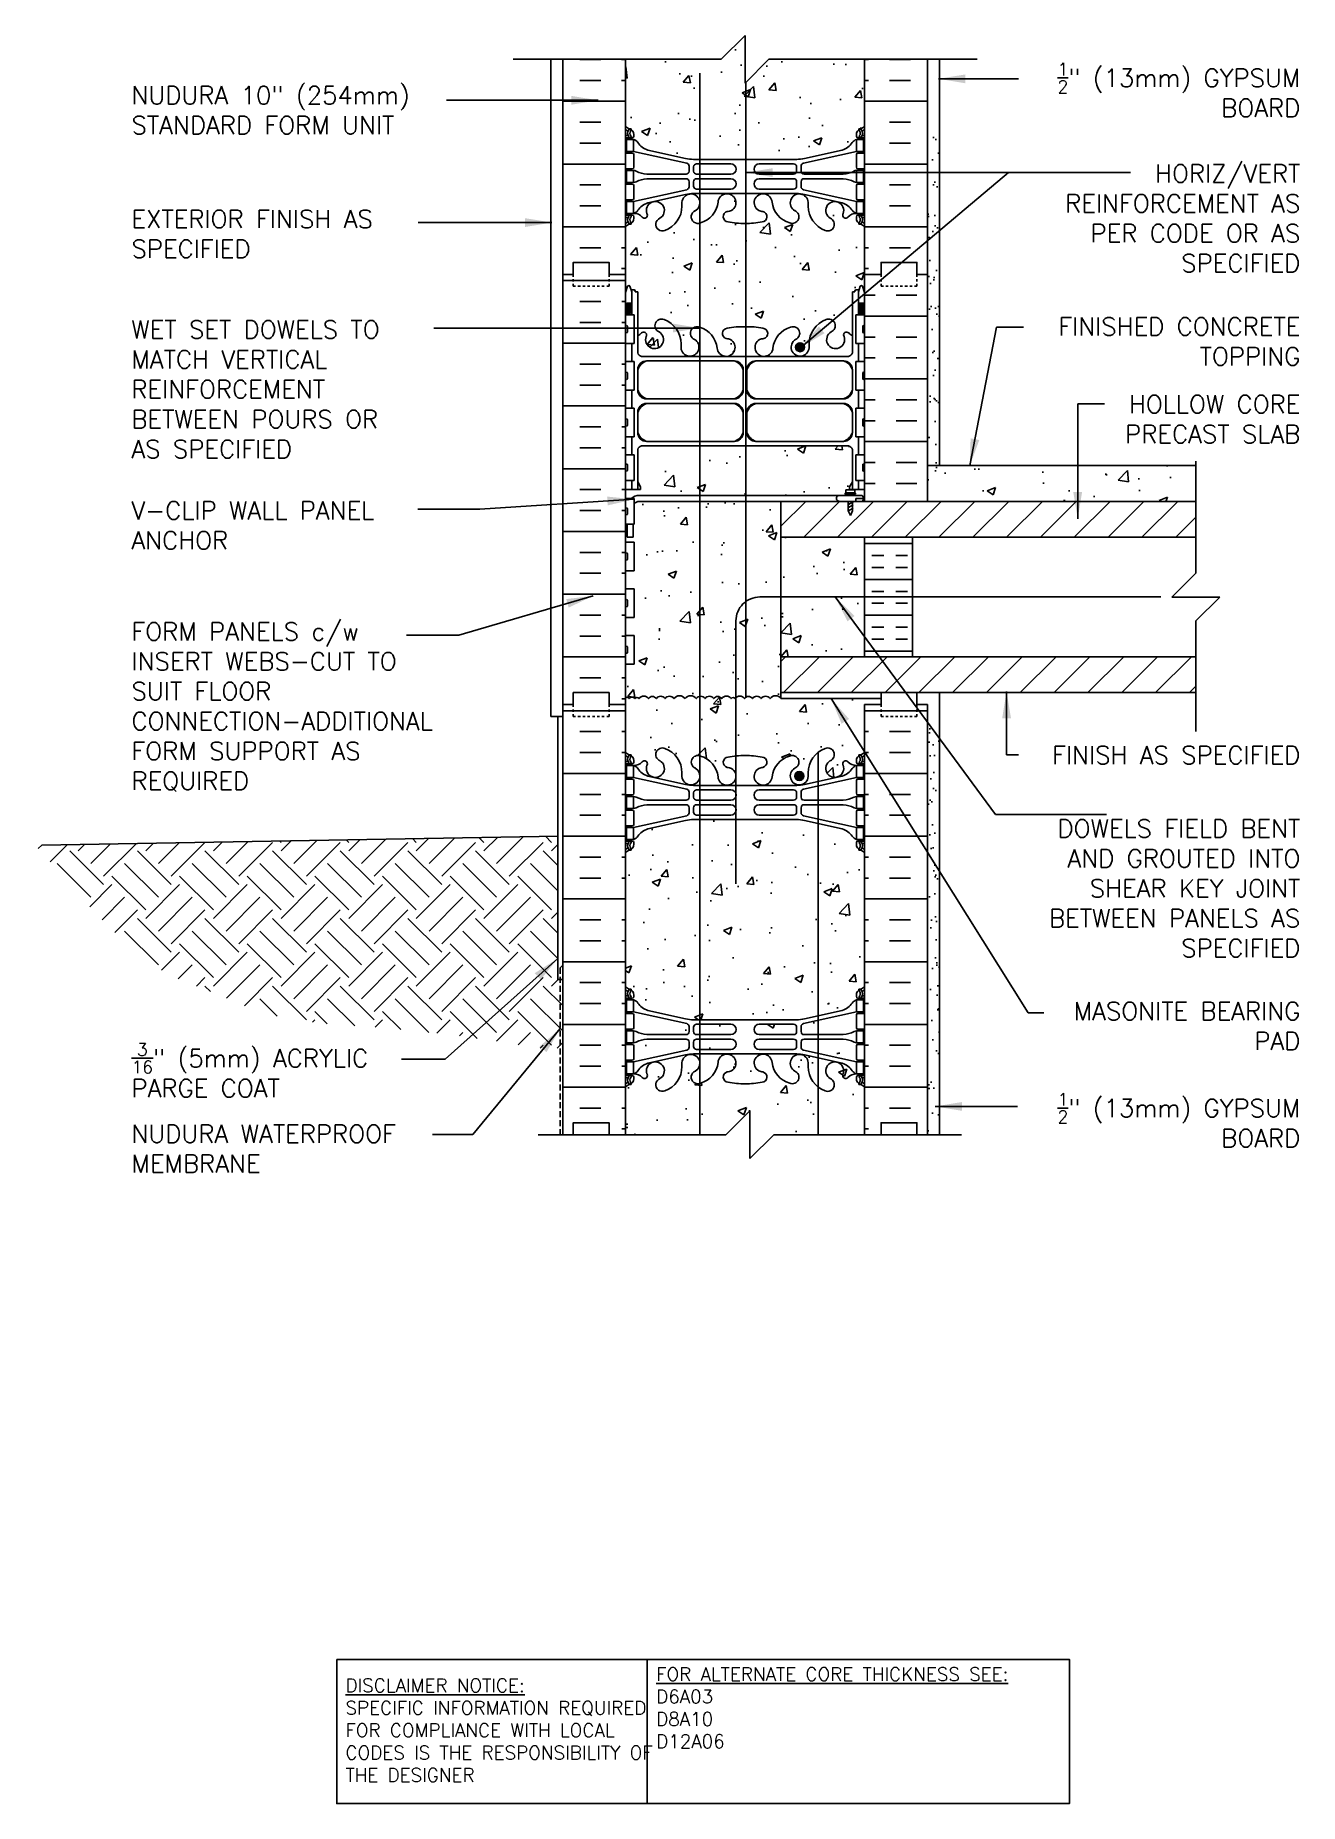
# Model space of a CAD drawing. Header units: inches. Extents: x 185.3 to 238.2, y 153.6 to 227.6.
import ezdxf

# ---------------------------------------------------------------- set-up
doc = ezdxf.new("R2010")
doc.units = ezdxf.units.IN
doc.header["$MEASUREMENT"] = 0
doc.linetypes.add('DASHED2', pattern=[0.375, 0.25, -0.125])
for name, color, linetype in [('HATCH', 12, 'Continuous'), ('line25', 2, 'Continuous'), ('LINE3', 3, 'Continuous'), ('LINE50', 5, 'Continuous'), ('LINE9', 9, 'Continuous'), ('TEXT', 4, 'Continuous'), ('Web_Edge', 9, 'Continuous')]:
    doc.layers.add(name, color=color, linetype=linetype)
doc.styles.add('DIM', font='romans.shx', dxfattribs={"width": 0.7})
doc.styles.add('ROMANS', font='romans.shx', dxfattribs={"height": 0.75})
doc.styles.get("Standard").update_dxf_attribs({"font": 'romans.shx', "height": 0.75})
doc.dimstyles.new('ext_12', dxfattribs={"dimscale": 12, "dimtxt": 0.09375, "dimasz": 0.09375, "dimexe": 0.09375, "dimexo": 0.0625, "dimgap": 0.0625, "dimtad": 1, "dimdec": 1, "dimzin": 3, "dimdsep": 46, "dimlunit": 4, "dimtxsty": 'DIM', "dimcen": 0.09, "dimdle": 0.09375, "dimclrt": 4, "dimadec": 0, "dimazin": 0, "dimtfac": 1, "dimtdec": 1, "dimtmove": 2, "dimatfit": 3, "dimfxl": 1, "dimfrac": 2, "dimtolj": 1, "dimtzin": 0, "dimarcsym": 0})
pattern_1 = [(45, (89.7474, 67.5629), (-0.707107, 0.707107), [])]
pattern_2 = [(37.5, (115.8369, 53.1962), (-0.0314967, 0.963412), [0, -0.76, 0, -0.85, 0, -0.8125]), (7.5, (115.8369, 53.1962), (0.884888, 1.411073), [0, -0.41, 0, -0.685, 0, -0.2625]), (327.5, (115.2219, 53.1962), (1.557071, 0.0028295), [0, -0.25, 0, -0.9, 0, -1.175]), (317.5, (115.2219, 53.1962), (1.503063, 0.438838), [0, -0.125, 0, -0.59, 0, -0.675])]

msp = doc.modelspace()

# ---------------------------------------------------------------- texts
at = {"layer": 'TEXT', "char_height": 0.75, "style": 'ROMANS'}
for s, insert, width, attachment_point in [('\\A1;{\\H0.7x;\\S1/2;}" (13mm) GYPSUM BOARD', (238.239, 225.315), 11.41772, 6), ('NUDURA 10" (254mm) STANDARD FORM UNIT', (189.356, 224.467), 14.02003, 4), ('HORIZ/VERT REINFORCEMENT AS PER CODE OR AS SPECIFIED', (238.239, 219.941), 11.41772, 6), ('EXTERIOR FINISH AS SPECIFIED', (189.356, 219.289), 14.02003, 4), ('WET SET DOWELS TO MATCH VERTICAL REINFORCEMENT BETWEEN POURS OR AS SPECIFIED', (189.352, 212.789), 12.95276, 4), ('\\A1;FINISHED CONCRETE TOPPING', (238.239, 214.791), 11.41772, 6), ('\\A1;HOLLOW CORE PRECAST SLAB', (238.239, 211.541), 11.41772, 6), ('V-CLIP WALL PANEL ANCHOR', (189.352, 207.095), 12.95276, 4), ('FORM PANELS c/w INSERT WEBS-CUT TO SUIT FLOOR CONNECTION-ADDITIONAL FORM SUPPORT AS REQUIRED', (189.356, 199.495), 12.95276, 4), ('FINISH AS SPECIFIED', (238.239, 197.483), 12.37398, 6), ('DOWELS FIELD BENT AND GROUTED INTO SHEAR KEY JOINT BETWEEN PANELS AS SPECIFIED', (238.239, 191.909), 11.45372, 6), ('MASONITE BEARING PAD', (238.239, 186.146), 10.51485, 6), ('\\A1;{\\H0.7x;\\S1/2;}" (13mm) GYPSUM BOARD', (238.239, 182.212), 11.41772, 6)]:
    msp.add_mtext(s, dxfattribs=dict(at, insert=insert, width=width, attachment_point=attachment_point))
at = {"layer": 'TEXT', "attachment_point": 4}
for s, insert, char_height, width in [('\\A1;{\\H0.7x;\\S3/16;}" (5mm) ACRYLIC PARGE COAT', (189.356, 184.298), 0.75, 12.12771), ('NUDURA WATERPROOF MEMBRANE', (189.356, 181.012), 0.75, 15.29547), ('{\\LFOR ALTERNATE CORE THICKNESS SEE:\\P}D6A03\\PD8A10\\PD12A06', (211.295, 157.622), 0.5625, 23.33295), ('{\\LDISCLAIMER NOTICE:}\\PSPECIFIC INFORMATION REQUIRED FOR COMPLIANCE WITH LOCAL CODES IS THE RESPONSIBILITY OF THE DESIGNER', (198.303, 156.682), 0.5625, 14.00235)]:
    msp.add_mtext(s, dxfattribs=dict(at, insert=insert, char_height=char_height, width=width))

# ---------------------------------------------------------------- hatches: boundary and pattern name
at = {"layer": 'HATCH'}
h = msp.add_hatch(dxfattribs=at)
h.set_pattern_fill('AR-CONC', color=256, scale=0.5)
h.set_pattern_definition([(50, (0, 0), (3.5863, -0.31376), [0.375, -4.125]), (355, (0, 0), (-0.693757, 3.76096), [0.3, -3.3]), (100.4514, (0.299, -0.026), (2.892544, 3.4472), [0.3187, -3.50571]), (46.1842, (0, 1), (5.336207, -0.827596), [0.5625, -6.1875]), (96.6356, (0.4447, 0.931), (4.67331, 4.87059), [0.47805, -5.25857]), (351.1842, (0, 1), (4.67331, 4.87059), [0.45, -4.95]), (21, (0.5, 0.75), (2.984535, -2.013094), [0.375, -4.125]), (326, (0.5, 0.75), (1.216577, 3.62575), [0.3, -3.3]), (71.4514, (0.7487, 0.5822), (4.20111, 1.612656), [0.3187, -3.50571]), (37.5, (0, 0), (0.0607993, 1.6644693), [0, -3.26, 0, -3.35, 0, -3.3125]), (7.5, (0, 0), (1.315348, 1.972059), [0, -1.91, 0, -3.185, 0, -1.2625]), (327.5, (-1.115, 0), (2.669112, -0.1127744), [0, -1.25, 0, -3.9, 0, -5.175]), (317.5, (-1.615, 0), (2.91593, 0.500525), [0, -1.625, 0, -2.59, 0, -3.675])])
h.paths.add_polyline_path([(220.015, 226.597), (216.015, 226.597), (215.015, 225.597), (215.015, 227.597), (214.015, 226.597), (210.015, 226.597), (210.015, 223.79, 0.08841), (210.161, 223.692), (210.251, 223.692), (210.251, 223.651, -0.249069), (210.361, 223.443), (210.361, 223.376, -0.414214), (210.299, 223.313), (210.251, 223.313), (210.251, 223.243), (210.356, 223.243, -0.155529), (210.532, 223.109, 0.180914), (210.949, 222.798), (212.53, 222.445, 0.054974), (212.857, 222.409), (215.015, 222.409), (217.173, 222.409, 0.054974), (217.5, 222.445), (219.081, 222.798, 0.180914), (219.498, 223.109, -0.155529), (219.674, 223.243), (219.779, 223.243), (219.779, 223.313), (219.732, 223.313, -0.414214), (219.669, 223.376), (219.669, 223.443, -0.249069), (219.779, 223.651), (219.779, 223.692), (219.869, 223.692, 0.088416), (220.015, 223.79)])
h.paths.add_polyline_path([(220.015, 219.597, 0.088416), (219.869, 219.695), (219.779, 219.695), (219.779, 219.736, -0.249069), (219.669, 219.943), (219.669, 220.011, -0.414214), (219.732, 220.073), (219.779, 220.073), (219.779, 220.143), (219.674, 220.143, 0.231736), (219.316, 219.992, -0.8344), (219.105, 220.118), (219.117, 220.139, 2.155404), (218.578, 219.945, -1), (218.364, 219.434, -0.311223), (217.655, 220.45), (217.656, 220.615, 1.661382), (217.095, 220.262, -1), (216.881, 219.751, -0.30095), (216.145, 220.623, 1.661382), (215.584, 220.271, 0.055617), (215.763, 220.225, -0.843243), (215.729, 219.793, -0.047544), (215.015, 219.728, -0.047544), (214.301, 219.793, -0.843243), (214.267, 220.225, 0.055617), (214.446, 220.271, 1.661382), (213.885, 220.623, -0.30095), (213.149, 219.751, -1), (212.935, 220.262, 1.661382), (212.374, 220.615), (212.375, 220.45, -0.311223), (211.666, 219.434, -1), (211.452, 219.945, 2.155404), (210.913, 220.139), (210.925, 220.118, -0.834375), (210.714, 219.992, 0.23174), (210.356, 220.143), (210.251, 220.143), (210.251, 220.073), (210.299, 220.073, -0.414214), (210.361, 220.011), (210.361, 219.943, -0.249069), (210.251, 219.736), (210.251, 219.695), (210.161, 219.695, 0.08841), (210.015, 219.597), (210.015, 216.838), (210.1, 217.099, -0.6), (210.2, 217.099), (210.249, 216.949), (210.375, 216.949, -0.414214), (210.425, 216.899), (210.425, 216.869), (210.525, 216.869), (210.525, 215.031, 0.108933), (210.678, 215.145, -0.8344), (210.889, 215.019), (210.878, 214.998, 2.155404), (211.416, 215.192, -1), (211.63, 215.703, -0.311223), (212.339, 214.687), (212.338, 214.522, 1.661382), (212.899, 214.875, -1), (213.113, 215.386, -0.30095), (213.849, 214.514, 1.661382), (214.41, 214.866, 0.055617), (214.231, 214.912, -0.843243), (214.265, 215.344, -0.049932), (215.015, 215.409, -0.049932), (215.765, 215.344, -0.843243), (215.799, 214.912, 0.055617), (215.62, 214.866, 1.661382), (216.181, 214.514, -0.30095), (216.917, 215.386, -1), (217.131, 214.875, 1.661382), (217.692, 214.522), (217.691, 214.687, -0.311223), (218.4, 215.703, -1), (218.614, 215.192, 2.155404), (219.153, 214.998), (219.141, 215.019, -0.834375), (219.352, 215.145, 0.10894), (219.505, 215.031), (219.505, 216.869), (219.605, 216.869), (219.605, 216.899, -0.414214), (219.655, 216.949), (219.781, 216.949), (219.83, 217.099, -0.6), (219.93, 217.099), (220.015, 216.838), (220.015, 217.597)])
h.paths.add_polyline_path([(219.505, 210.271, 0.268138), (219.344, 210.419), (210.686, 210.419, 0.268156), (210.525, 210.271), (210.525, 208.91), (210.645, 208.71), (210.645, 208.597), (210.015, 208.597), (210.015, 208.222), (210.254, 208.222, -0.180815), (210.581, 208.347), (219.324, 208.347), (219.324, 208.387), (219.23, 208.387, -1), (219.23, 208.45), (219.23, 208.575), (219.605, 208.575), (219.605, 208.45, -1), (219.605, 208.387), (219.512, 208.387), (219.512, 208.347), (219.915, 208.347, -0.186864), (219.964, 208.222), (220.015, 208.222), (220.015, 208.597), (219.385, 208.597), (219.385, 208.71), (219.505, 208.91)])
h.paths.add_polyline_path([(216.515, 208.097), (210.582, 208.097, 0.243307), (210.38, 207.99), (210.38, 207.142), (210.339, 207.142), (210.339, 206.597), (210.089, 206.597), (210.089, 207.142), (210.015, 207.142), (210.015, 206.392), (210.38, 206.392), (210.38, 205.192), (210.015, 205.192), (210.015, 204.442), (210.38, 204.442), (210.38, 203.242), (210.015, 203.242), (210.015, 202.492), (210.38, 202.492), (210.38, 201.292), (210.015, 201.292), (210.015, 199.882, -0.463769), (210.167, 199.848, -0.520567), (210.405, 199.848, -0.520567), (210.581, 199.848, -0.520567), (210.974, 199.848, -0.520567), (211.305, 199.848, -0.520567), (211.668, 199.848, -0.520567), (212.04, 199.848, -0.520567), (212.506, 199.848, -0.520567), (212.972, 199.848, -0.520567), (213.344, 199.848, -0.520567), (213.706, 199.848, -0.520567), (214.038, 199.848, -0.520567), (214.431, 199.848, -0.235325), (214.515, 199.894, -0.235325), (214.599, 199.848, -0.520567), (214.992, 199.848, -0.520567), (215.324, 199.848, -0.520567), (215.686, 199.848, -0.520567), (216.058, 199.848, -0.503523), (216.515, 199.861), (216.515, 200.097)])
h.paths.add_polyline_path([(220.015, 199.597), (220.703, 199.597), (220.703, 199.847), (216.515, 199.847), (216.515, 199.861, 0.503523), (216.058, 199.848, 0.520567), (215.686, 199.848, 0.520567), (215.324, 199.848, 0.520567), (214.992, 199.848, 0.520567), (214.599, 199.848, 0.235325), (214.515, 199.894, 0.235325), (214.431, 199.848, 0.520567), (214.038, 199.848, 0.520567), (213.706, 199.848, 0.520567), (213.344, 199.848, 0.520567), (212.972, 199.848, 0.520567), (212.506, 199.848, 0.520567), (212.04, 199.848, 0.520567), (211.668, 199.848, 0.520567), (211.305, 199.848, 0.520567), (210.974, 199.848, 0.520567), (210.581, 199.848, 0.520567), (210.405, 199.848, 0.520567), (210.167, 199.848, 0.463769), (210.015, 199.882), (210.015, 199.597), (210.015, 197.597, 0.08841), (210.161, 197.5), (210.251, 197.5), (210.251, 197.458, -0.249069), (210.361, 197.251), (210.361, 197.184, -0.414214), (210.299, 197.121), (210.251, 197.121), (210.251, 197.051), (210.356, 197.051, 0.231736), (210.714, 197.202, -0.8344), (210.925, 197.077), (210.913, 197.055, 2.155404), (211.452, 197.25, -1), (211.666, 197.761, -0.311223), (212.375, 196.745), (212.374, 196.58, 1.661382), (212.935, 196.933, -1), (213.149, 197.444, -0.30095), (213.885, 196.571, 1.661382), (214.446, 196.924, 0.055617), (214.267, 196.97, -0.843243), (214.301, 197.402, -0.047544), (215.015, 197.467, -0.047544), (215.729, 197.402, -0.843243), (215.763, 196.97, 0.055617), (215.584, 196.924, 1.661382), (216.145, 196.571, -0.30095), (216.881, 197.444, -1), (217.095, 196.933, 1.661382), (217.656, 196.58), (217.655, 196.745, -0.311223), (218.364, 197.761, -1), (218.578, 197.25, 2.155404), (219.117, 197.055), (219.105, 197.077, -0.834375), (219.316, 197.202, 0.23174), (219.674, 197.051), (219.779, 197.051), (219.779, 197.121), (219.732, 197.121, -0.414214), (219.669, 197.184), (219.669, 197.251, -0.249069), (219.779, 197.458), (219.779, 197.5), (219.869, 197.5, 0.088416), (220.015, 197.597)])
h.paths.add_polyline_path([(220.015, 193.405, 0.088416), (219.869, 193.502), (219.779, 193.502), (219.779, 193.544, -0.249069), (219.669, 193.751), (219.669, 193.819, -0.414214), (219.732, 193.881), (219.779, 193.881), (219.779, 193.951), (219.674, 193.951, -0.155529), (219.498, 194.085, 0.180914), (219.081, 194.397), (217.5, 194.75, 0.054974), (217.173, 194.786), (215.015, 194.786), (212.857, 194.786, 0.054974), (212.53, 194.75), (210.949, 194.397, 0.180914), (210.532, 194.085, -0.155529), (210.356, 193.951), (210.251, 193.951), (210.251, 193.881), (210.299, 193.881, -0.414214), (210.361, 193.819), (210.361, 193.751, -0.249069), (210.251, 193.544), (210.251, 193.502), (210.161, 193.502, 0.08841), (210.015, 193.405), (210.015, 187.79, 0.08841), (210.161, 187.692), (210.251, 187.692), (210.251, 187.651, -0.249069), (210.361, 187.443), (210.361, 187.376, -0.414214), (210.299, 187.313), (210.251, 187.313), (210.251, 187.243), (210.356, 187.243, -0.155529), (210.532, 187.109, 0.180914), (210.949, 186.798), (212.53, 186.445, 0.054974), (212.857, 186.409), (215.015, 186.409), (217.173, 186.409, 0.054974), (217.5, 186.445), (219.081, 186.798, 0.180914), (219.498, 187.109, -0.155529), (219.674, 187.243), (219.779, 187.243), (219.779, 187.313), (219.732, 187.313, -0.414214), (219.669, 187.376), (219.669, 187.443, -0.249069), (219.779, 187.651), (219.779, 187.692), (219.869, 187.692, 0.088416), (220.015, 187.79)])
h = msp.add_hatch(dxfattribs=at)
h.set_pattern_fill('AR-SAND', color=256, scale=0.5, style=0)
h.set_pattern_definition(pattern_2)
h.paths.add_polyline_path([(223.14, 223.597), (222.64, 223.597), (222.64, 208.597), (223.14, 208.597)])
h = msp.add_hatch(dxfattribs=at)
h.set_pattern_fill('INSUL', color=256, scale=7, style=0)
h.set_pattern_definition([(0, (-2716.1465, -197.4122), (0, 2.625), []), (0, (-2716.1465, -196.5372), (0, 2.625), [0.875, -0.875]), (0, (-2716.1465, -195.6622), (0, 2.625), [0.875, -0.875])])
h.paths.add_polyline_path([(207.39, 199.597), (207.828, 199.597), (207.828, 200.097), (209.328, 200.097), (209.328, 199.597), (210.015, 199.597), (210.015, 217.597), (209.328, 217.597), (209.328, 218.097), (207.828, 218.097), (207.828, 217.597), (207.39, 217.597)])
h = msp.add_hatch(dxfattribs=at)
h.set_pattern_fill('INSUL', color=256, scale=7, style=0)
h.set_pattern_definition([(0, (212.5775, 200.0973), (0, 2.625), []), (0, (212.5775, 200.9723), (0, 2.625), [0.875, -0.875]), (0, (212.5775, 201.8473), (0, 2.625), [0.875, -0.875])])
h.paths.add_polyline_path([(220.015, 208.097), (222.64, 208.097), (222.64, 217.597), (222.203, 217.597), (222.203, 217.097), (220.703, 217.097), (220.703, 217.597), (220.015, 217.597)])
h = msp.add_hatch(dxfattribs=at)
h.set_pattern_fill('AR-CONC', color=256, scale=0.5, style=0)
h.set_pattern_definition([(50, (89.7474, 67.5629), (3.5863, -0.31376), [0.375, -4.125]), (355, (89.7474, 67.563), (-0.69376, 3.76096), [0.3, -3.3]), (100.4514, (90.0463, 67.5367), (2.892547, 3.4472), [0.3187, -3.50571]), (46.1842, (89.7474, 68.563), (5.33621, -0.827595), [0.5625, -6.1875]), (96.6356, (90.192, 68.494), (4.67331, 4.87059), [0.47805, -5.25856]), (351.1842, (89.7474, 68.563), (4.67331, 4.8706), [0.45, -4.95]), (21, (90.2474, 68.3129), (2.984535, -2.013094), [0.375, -4.125]), (326, (90.2474, 68.313), (1.21658, 3.62575), [0.3, -3.3]), (71.4514, (90.496, 68.145), (4.201113, 1.61265), [0.3187, -3.50571]), (37.5, (89.7474, 67.5629), (0.060799, 1.664469), [0, -3.26, 0, -3.35, 0, -3.3125]), (7.5, (89.7474, 67.5629), (1.315348, 1.972059), [0, -1.91, 0, -3.185, 0, -1.2625]), (327.5, (88.6324, 67.5629), (2.669112, -0.112774), [0, -1.25, 0, -3.9, 0, -5.175]), (317.5, (88.1324, 67.5629), (2.91593, 0.500525), [0, -1.625, 0, -2.59, 0, -3.675])])
h.paths.add_polyline_path([(222.64, 209.597), (222.64, 208.097), (233.866, 208.097), (233.866, 209.597)])
h = msp.add_hatch(dxfattribs=at)
h.set_pattern_fill('ANSI31', color=256, scale=8, style=0)
h.set_pattern_definition(pattern_1)
h.paths.add_polyline_path([(233.866, 206.597), (233.866, 208.097), (216.515, 208.097), (216.515, 206.597)])
h = msp.add_hatch(dxfattribs=at)
h.set_pattern_fill('AR-CONC', color=256, scale=0.5, style=0)
h.set_pattern_definition([(50, (216.515, 201.5973), (3.5863, -0.3138), [0.375, -4.125]), (355, (216.515, 201.5973), (-0.6938, 3.761), [0.3, -3.3]), (100.45, (216.814, 201.571), (2.8925, 3.4472), [0.3187, -3.5057]), (46.18, (216.515, 202.5973), (5.3362, -0.8276), [0.5625, -6.1875]), (96.64, (216.9597, 202.5283), (4.6733, 4.8706), [0.478, -5.2586]), (351.18, (216.515, 202.5973), (4.6733, 4.8706), [0.45, -4.95]), (21, (217.015, 202.3473), (2.9845, -2.0131), [0.375, -4.125]), (326, (217.015, 202.3473), (1.2166, 3.6258), [0.3, -3.3]), (71.45, (217.2638, 202.1796), (4.201, 1.6127), [0.3187, -3.5057]), (37.5, (216.515, 201.5973), (0.0608, 1.66447), [0, -3.26, 0, -3.35, 0, -3.3125]), (7.5, (216.515, 201.5973), (1.31535, 1.97206), [0, -1.91, 0, -3.185, 0, -1.2625]), (327.5, (215.4, 201.5973), (2.6691, -0.11277), [0, -1.25, 0, -3.9, 0, -5.175]), (317.5, (214.9, 201.5973), (2.9159, 0.5005), [0, -1.625, 0, -2.59, 0, -3.675])])
h.paths.add_polyline_path([(220.015, 206.597), (216.515, 206.597), (216.515, 204.099), (220.015, 204.099)])
h.paths.add_polyline_path([(220.015, 204.099), (216.515, 204.099), (216.515, 201.597), (220.015, 201.597)])
h = msp.add_hatch(dxfattribs=at)
h.set_pattern_fill('INSUL', color=256, scale=4, angle=180, style=0)
h.set_pattern_definition([(180, (80.8137, 32.3328), (-2e-16, -1.5), []), (180, (80.8137, 31.8328), (-2e-16, -1.5), [0.5, -0.5]), (180, (80.8137, 31.3328), (-2e-16, -1.5), [0.5, -0.5])])
h.paths.add_polyline_path([(220.015, 201.597), (222.015, 201.597), (222.015, 202.695), (220.015, 202.695)])
h.paths.add_polyline_path([(222.015, 206.597), (220.015, 206.597), (220.015, 202.695), (222.015, 202.695)])
h = msp.add_hatch(dxfattribs=at)
h.set_pattern_fill('ANSI31', color=256, scale=8, style=0)
h.set_pattern_definition(pattern_1)
h.paths.add_polyline_path([(216.515, 201.597), (216.515, 200.097), (233.866, 200.097), (233.866, 201.597)])
h = msp.add_hatch(dxfattribs=at)
h.set_pattern_fill('INSUL', color=256, scale=7, style=0)
h.set_pattern_definition([(0, (-2716.1465, -215.4122), (0, 2.625), []), (0, (-2716.1465, -214.5372), (0, 2.625), [0.875, -0.875]), (0, (-2716.1465, -213.6622), (0, 2.625), [0.875, -0.875])])
h.paths.add_polyline_path([(207.39, 181.597), (207.828, 181.597), (207.828, 182.097), (209.328, 182.097), (209.328, 181.597), (210.015, 181.597), (210.015, 199.597), (209.328, 199.597), (209.328, 200.097), (207.828, 200.097), (207.828, 199.597), (207.39, 199.597)])
h = msp.add_hatch(dxfattribs=at)
h.set_pattern_fill('INSUL', color=256, scale=7, style=0)
h.set_pattern_definition([(180, (3146.1766, -215.4122), (0, 2.625), []), (180, (3146.1766, -214.5372), (0, 2.625), [0.875, -0.875]), (180, (3146.1766, -213.6622), (0, 2.625), [0.875, -0.875])])
h.paths.add_polyline_path([(222.64, 181.597), (222.203, 181.597), (222.203, 182.097), (220.703, 182.097), (220.703, 181.597), (220.015, 181.597), (220.015, 199.597), (220.703, 199.597), (220.703, 200.097), (222.203, 200.097), (222.203, 199.597), (222.64, 199.597)])
h = msp.add_hatch(dxfattribs=at)
h.set_pattern_fill('AR-SAND', color=256, scale=0.5, style=0)
h.set_pattern_definition(pattern_2)
h.paths.add_polyline_path([(223.14, 199.097), (222.64, 199.097), (222.64, 181.597), (223.14, 181.597)])
h = msp.add_hatch(dxfattribs=at)
h.set_pattern_fill('EARTH', color=256, scale=8, angle=45, style=0)
h.set_pattern_definition([(45, (111.8163, 53.8212), (2e-16, 2.828427), [2, -2]), (45, (111.286, 54.3515), (2e-16, 2.828427), [2, -2]), (45, (110.7557, 54.8819), (2e-16, 2.828427), [2, -2]), (135, (110.7557, 55.2354), (-2.828427, 4e-16), [2, -2]), (135, (111.286, 55.7657), (-2.828427, 4e-16), [2, -2]), (135, (111.8163, 56.296), (-2.828427, 4e-16), [2, -2])])
h.paths.add_polyline_path([(207.203, 194.097), (185.336, 193.715), (185.656, 193.347), (186.241, 192.679), (186.758, 192.093), (187.216, 191.58), (187.624, 191.132), (187.993, 190.737), (188.33, 190.388), (188.645, 190.074), (188.945, 189.788), (189.232, 189.528), (189.505, 189.292), (189.764, 189.08), (190.01, 188.891), (190.24, 188.723), (190.456, 188.576), (190.658, 188.45), (190.844, 188.342), (191.019, 188.249), (191.185, 188.17), (191.346, 188.099), (191.505, 188.035), (191.667, 187.974), (191.833, 187.912), (192.009, 187.846), (192.195, 187.774), (192.391, 187.696), (192.594, 187.614), (192.8, 187.53), (193.009, 187.443), (193.216, 187.357), (193.42, 187.271), (193.618, 187.188), (193.807, 187.108), (193.991, 187.033), (194.171, 186.96), (194.35, 186.891), (194.532, 186.825), (194.719, 186.762), (194.913, 186.703), (195.118, 186.645), (195.336, 186.591), (195.565, 186.539), (195.803, 186.49), (196.049, 186.443), (196.3, 186.401), (196.555, 186.361), (196.811, 186.325), (197.067, 186.293), (197.32, 186.264), (197.569, 186.239), (197.812, 186.216), (198.049, 186.197), (198.277, 186.18), (198.496, 186.164), (198.702, 186.151), (198.896, 186.138), (199.077, 186.126), (199.248, 186.114), (199.415, 186.103), (199.58, 186.09), (199.751, 186.077), (199.93, 186.062), (200.123, 186.045), (200.335, 186.026), (200.569, 186.004), (200.822, 185.98), (201.091, 185.953), (201.374, 185.924), (201.666, 185.893), (201.964, 185.861), (202.265, 185.828), (202.565, 185.793), (202.864, 185.757), (203.178, 185.718), (203.524, 185.671), (203.922, 185.614), (204.388, 185.544), (204.943, 185.457), (205.604, 185.351), (206.39, 185.222), (207.39, 185.222), (207.39, 188.097), (207.203, 188.097)])
h = msp.add_hatch(dxfattribs=at)
h.set_pattern_fill('AR-CONC', color=256, scale=0.5, style=0)
h.set_pattern_definition([(50, (210.015, 180.2343), (3.5863, -0.31376), [0.375, -4.125]), (355, (210.015, 180.2343), (-0.6938, 3.761), [0.3, -3.3]), (100.45, (210.314, 180.208), (2.8925, 3.4472), [0.3187, -3.5057]), (46.184, (210.015, 181.2343), (5.3362, -0.8276), [0.5625, -6.1875]), (96.636, (210.4597, 181.1653), (4.6733, 4.8706), [0.478, -5.2586]), (351.184, (210.015, 181.2343), (4.6733, 4.8706), [0.45, -4.95]), (21, (210.515, 180.9843), (2.9845, -2.0131), [0.375, -4.125]), (326, (210.515, 180.9843), (1.2166, 3.6258), [0.3, -3.3]), (71.45, (210.7638, 180.8166), (4.2011, 1.6127), [0.3187, -3.5057]), (37.5, (210.015, 180.2343), (0.0608, 1.66447), [0, -3.26, 0, -3.35, 0, -3.3125]), (7.5, (210.015, 180.2343), (1.31535, 1.97206), [0, -1.91, 0, -3.185, 0, -1.2625]), (327.5, (208.9, 180.2343), (2.66911, -0.11277), [0, -1.25, 0, -3.9, 0, -5.175]), (317.5, (208.4, 180.2343), (2.91593, 0.50052), [0, -1.625, 0, -2.59, 0, -3.675])])
h.paths.add_polyline_path([(220.015, 183.597, 0.088416), (219.869, 183.695), (219.779, 183.695), (219.779, 183.736, -0.249069), (219.669, 183.943), (219.669, 184.011, -0.414214), (219.732, 184.073), (219.779, 184.073), (219.779, 184.143), (219.674, 184.143, -0.155529), (219.498, 184.278, 0.180914), (219.081, 184.589), (217.5, 184.942, 0.054974), (217.173, 184.978), (215.032, 184.978), (215.032, 183.728, 0.046405), (215.729, 183.793, 0.843243), (215.763, 184.225, -0.055617), (215.584, 184.271, -1.661382), (216.145, 184.623, 0.30095), (216.881, 183.751, 1.000419), (217.095, 184.262, -0.00021), (217.095, 184.262, -1.661382), (217.656, 184.615), (217.655, 184.45, 0.311223), (218.364, 183.434, 0.99909), (218.578, 183.945, -0.99909), (218.364, 183.434, -0.311223), (217.655, 184.45), (217.656, 184.615, 1.661382), (217.095, 184.262, -1), (216.881, 183.751, -0.30095), (216.145, 184.623, 1.661382), (215.584, 184.271, 0.055617), (215.763, 184.225, -0.843243), (215.729, 183.793, -0.046405), (215.032, 183.728), (215.032, 182.417), (215.213, 182.597), (215.213, 181.597), (215.213, 180.597), (216.213, 181.597), (220.015, 181.597)])
h.paths.add_polyline_path([(215.032, 183.728, -0.001137), (215.015, 183.728, -0.047544), (214.301, 183.793, -0.843243), (214.267, 184.225, 0.055617), (214.446, 184.271, 1.661382), (213.885, 184.623, -0.30095), (213.149, 183.751, -0.024679), (213.123, 183.742), (213.123, 181.597), (214.213, 181.597), (215.032, 182.417)])
h.paths.add_polyline_path([(213.123, 183.742, -0.95183), (212.935, 184.262, 1.661382), (212.374, 184.615), (212.375, 184.45, -0.311223), (211.666, 183.434, -1), (211.452, 183.945, 2.155404), (210.913, 184.139), (210.925, 184.118, -0.8344), (210.714, 183.992, -0.000004), (210.714, 183.992, 0.23174), (210.356, 184.143), (210.251, 184.143), (210.251, 184.073), (210.299, 184.073, -0.414214), (210.361, 184.011), (210.361, 183.943, -0.249069), (210.251, 183.736), (210.251, 183.695), (210.161, 183.695, 0.08841), (210.015, 183.597), (210.015, 181.597), (213.123, 181.597)])
h.paths.add_polyline_path([(212.671, 185.474, 0.414214), (212.546, 185.599), (210.909, 185.599, 0.100756), (210.46, 185.472, -0.134256), (210.348, 185.443), (210.251, 185.443), (210.251, 185.373), (210.299, 185.373, -0.414214), (210.361, 185.311), (210.361, 184.776, -0.414214), (210.299, 184.713), (210.251, 184.713), (210.251, 184.643), (210.356, 184.643), (212.574, 185.14, 0.351061), (212.671, 185.262)])
h.paths.add_polyline_path([(212.671, 186.125, 0.351061), (212.574, 186.247), (210.356, 186.743), (210.251, 186.743), (210.251, 186.673), (210.299, 186.673, -0.414214), (210.361, 186.611), (210.361, 186.076, -0.414214), (210.299, 186.013), (210.251, 186.013), (210.251, 185.943), (210.348, 185.943, -0.134256), (210.46, 185.915, 0.100756), (210.909, 185.788), (212.546, 185.788, 0.414214), (212.671, 185.913)])
h.paths.add_polyline_path([(214.423, 186.222), (213.123, 186.222), (213.123, 185.788), (214.423, 185.788, 1)])
h.paths.add_polyline_path([(214.423, 185.599), (213.123, 185.599), (213.123, 185.165), (214.423, 185.165, 1)])
h.paths.add_polyline_path([(217.171, 185.29), (217.171, 185.474, 0.414214), (217.046, 185.599), (215.607, 185.599, 1), (215.607, 185.165), (217.046, 185.165, 0.414214)])
edge = h.paths.add_edge_path()
edge.add_spline(control_points=[(217.171, 185.918), (217.171, 186.005)], knot_values=[0, 0, 0.500005, 0.500005], weights=[1, 1], degree=1, periodic=0)
edge.add_line((217.171, 186.005), (217.171, 186.097))
edge.add_arc((217.046, 186.097), 0.125, 0, 90)
edge.add_line((217.046, 186.222), (215.607, 186.222))
edge.add_arc((215.607, 186.005), 0.217, 90, 270)
edge.add_line((215.607, 185.788), (217.046, 185.788))
edge.add_arc((217.046, 185.913), 0.125, 270, 359.92924)
h.paths.add_polyline_path([(219.779, 186.013), (219.732, 186.013, -0.414214), (219.669, 186.076), (219.669, 186.611, -0.414214), (219.732, 186.673), (219.779, 186.673), (219.779, 186.743), (219.674, 186.743), (217.456, 186.247, 0.351061), (217.359, 186.125), (217.359, 185.913, 0.414214), (217.484, 185.788), (219.121, 185.788, 0.100756), (219.57, 185.915, -0.134256), (219.682, 185.943), (219.779, 185.943)])
h.paths.add_polyline_path([(219.669, 185.311, -0.414214), (219.732, 185.373), (219.779, 185.373), (219.779, 185.443), (219.682, 185.443, -0.134256), (219.57, 185.472, 0.100756), (219.121, 185.599), (217.484, 185.599, 0.414214), (217.359, 185.474), (217.359, 185.262, 0.351061), (217.456, 185.14), (219.674, 184.643), (219.779, 184.643), (219.779, 184.713), (219.732, 184.713, -0.414214), (219.669, 184.776)])
at = {"layer": 'LINE3'}
msp.add_hatch(color=256, dxfattribs=at).paths.add_polyline_path([(217.13, 214.55, 1), (217.505, 214.55, 1)])
h = msp.add_hatch(color=256, dxfattribs=at)
h.paths.add_polyline_path([(217.466, 196.642, 0.831395), (217.098, 196.642)])
h.paths.add_polyline_path([(217.469, 196.608, 0.045935), (217.466, 196.642), (217.098, 196.642, 0.045935), (217.094, 196.608, 1)])

# ---------------------------------------------------------------- linework, layer by layer
at = {"layer": 'HATCH'}
for p, q in [((208.103, 226.588), (208.978, 226.588)), ((209.853, 226.588), (210.015, 226.588)), ((220.177, 226.588), (220.015, 226.588)), ((221.927, 226.588), (221.052, 226.588)), ((208.103, 225.713), (208.978, 225.713)), ((209.853, 225.713), (210.015, 225.713)), ((220.177, 225.713), (220.015, 225.713)), ((221.927, 225.713), (221.052, 225.713)), ((207.39, 224.838), (210.015, 224.838)), ((222.64, 224.838), (220.015, 224.838)), ((208.103, 223.963), (208.978, 223.963)), ((221.927, 223.963), (221.052, 223.963)), ((208.103, 223.088), (208.978, 223.088)), ((221.927, 223.088), (221.052, 223.088)), ((207.39, 222.213), (210.015, 222.213)), ((222.64, 222.213), (220.015, 222.213)), ((208.103, 221.338), (208.978, 221.338)), ((221.927, 221.338), (221.052, 221.338)), ((208.103, 220.463), (208.978, 220.463)), ((221.927, 220.463), (221.052, 220.463)), ((207.39, 219.588), (210.015, 219.588)), ((222.64, 219.588), (220.015, 219.588)), ((208.103, 218.713), (208.978, 218.713)), ((209.853, 218.713), (210.015, 218.713)), ((220.177, 218.713), (220.015, 218.713)), ((221.927, 218.713), (221.052, 218.713)), ((209.853, 217.838), (210.015, 217.838)), ((220.177, 217.838), (220.015, 217.838))]:
    msp.add_line(p, q, dxfattribs=at)
for points in [[(212.506, 199.848, 0.520567), (212.04, 199.848, 0.520567), (211.668, 199.848, 0.520567), (211.305, 199.848, 0.520567), (210.974, 199.848, 0.520567), (210.581, 199.848, 0.520567), (210.405, 199.848, 0.520567), (210.167, 199.848, 0.520567), (210.001, 199.869)], [(212.506, 199.848, -0.520567), (212.972, 199.848, -0.520567), (213.344, 199.848, -0.520567), (213.706, 199.848, -0.520567), (214.038, 199.848, -0.520567), (214.431, 199.848, -0.235325), (214.515, 199.894, -0.235325)], [(216.524, 199.848, 0.520567), (216.058, 199.848, 0.520567), (215.686, 199.848, 0.520567), (215.324, 199.848, 0.520567), (214.992, 199.848, 0.520567), (214.599, 199.848, 0.235325), (214.515, 199.894, 0.235325)]]:
    msp.add_lwpolyline(points, format="xyb", dxfattribs=at)
at = {"layer": 'line25'}
for p, q in [((210.015, 226.597), (210.015, 217.597)), ((220.015, 217.597), (220.015, 226.597)), ((210.015, 223.597), (210.015, 205.597)), ((210.015, 217.597), (210.015, 199.597)), ((220.015, 208.097), (220.015, 217.597)), ((210.015, 215.902), (210.38, 215.902)), ((210.38, 214.702), (210.38, 215.902)), ((220.015, 215.902), (219.65, 215.902)), ((219.65, 214.702), (219.65, 215.902)), ((210.015, 214.702), (210.38, 214.702)), ((220.015, 214.702), (219.65, 214.702)), ((210.015, 213.952), (210.38, 213.952)), ((210.38, 212.752), (210.38, 213.952)), ((220.015, 213.952), (219.65, 213.952)), ((219.65, 212.752), (219.65, 213.952)), ((210.015, 212.752), (210.38, 212.752)), ((220.015, 212.752), (219.65, 212.752)), ((210.015, 212.002), (210.38, 212.002)), ((210.38, 210.802), (210.38, 212.002)), ((220.015, 212.002), (219.65, 212.002)), ((219.65, 210.802), (219.65, 212.002)), ((210.015, 210.802), (210.38, 210.802)), ((220.015, 210.802), (219.65, 210.802)), ((210.015, 210.052), (210.38, 210.052)), ((210.38, 210.052), (210.38, 208.972)), ((220.015, 210.052), (219.65, 210.052)), ((219.65, 210.052), (219.65, 208.972)), ((210.015, 208.972), (210.38, 208.972)), ((220.015, 208.972), (219.65, 208.972)), ((210.015, 208.222), (210.38, 208.222)), ((210.015, 208.222), (210.38, 208.222)), ((210.015, 208.222), (210.38, 208.222)), ((210.38, 207.142), (210.38, 208.222)), ((216.515, 208.097), (233.866, 208.097)), ((216.515, 208.097), (233.866, 208.097)), ((220.015, 208.222), (219.65, 208.222)), ((219.65, 208.097), (219.65, 208.222)), ((219.65, 208.097), (220.015, 208.097)), ((210.015, 207.142), (210.38, 207.142)), ((210.015, 206.392), (210.38, 206.392)), ((210.38, 206.392), (210.38, 205.192)), ((210.015, 205.192), (210.38, 205.192)), ((210.015, 204.442), (210.38, 204.442)), ((210.38, 204.442), (210.38, 203.242)), ((210.015, 203.242), (210.38, 203.242)), ((210.015, 202.492), (210.38, 202.492)), ((210.38, 202.492), (210.38, 201.292)), ((210.015, 201.292), (210.38, 201.292)), ((216.515, 200.097), (216.515, 199.847)), ((216.515, 200.097), (233.866, 200.097)), ((216.515, 199.847), (220.703, 199.847)), ((210.015, 199.597), (210.015, 181.597)), ((220.015, 181.597), (220.015, 199.597))]:
    msp.add_line(p, q, dxfattribs=at)
msp.add_lwpolyline([(216.515, 208.097), (216.515, 200.097)], dxfattribs=at)
at = {"layer": 'LINE3'}
for p, q in [((213.123, 226.021), (213.123, 181.597)), ((215.044, 225.626), (215.044, 199.875)), ((218.073, 197.597), (218.073, 181.597))]:
    msp.add_line(p, q, dxfattribs=at)
at = {"layer": 'LINE3', "linetype": 'Continuous'}
msp.add_lwpolyline([(214.634, 192.099), (214.634, 203.099, -0.414214), (215.634, 204.099), (232.409, 204.099)], format="xyb", dxfattribs=at)
at = {"layer": 'LINE3'}
for centre in [(217.318, 214.55), (217.282, 196.608)]:
    msp.add_circle(centre, 0.188, dxfattribs=at)
at = {"layer": 'LINE50'}
for p, q in [((207.39, 217.597), (207.39, 226.597)), ((222.64, 217.597), (222.64, 226.597)), ((207.39, 199.597), (207.39, 217.597)), ((222.64, 208.097), (222.64, 217.597)), ((207.39, 181.597), (207.39, 199.597)), ((222.64, 181.597), (222.64, 199.597)), ((185.601, 193.72), (207.203, 194.097))]:
    msp.add_line(p, q, dxfattribs=at)
for points in [[(207.39, 217.597), (207.828, 217.597), (207.828, 218.097), (209.328, 218.097), (209.328, 217.597), (210.015, 217.597)], [(210.015, 217.597), (209.328, 217.597), (209.328, 218.097), (207.828, 218.097), (207.828, 217.597), (207.39, 217.597)], [(222.64, 217.597), (222.203, 217.597), (222.203, 218.097), (220.703, 218.097), (220.703, 217.597), (220.015, 217.597)], [(220.015, 217.597), (220.703, 217.597), (220.703, 218.097), (222.203, 218.097), (222.203, 217.597), (222.64, 217.597)], [(210.015, 199.597), (209.328, 199.597), (209.328, 200.097), (207.828, 200.097), (207.828, 199.597), (207.39, 199.597)], [(207.39, 199.597), (207.828, 199.597), (207.828, 200.097), (209.328, 200.097), (209.328, 199.597), (210.015, 199.597)], [(207.39, 199.597), (207.828, 199.597), (207.828, 200.097), (209.328, 200.097), (209.328, 199.597), (210.015, 199.597)], [(220.015, 199.597), (220.703, 199.597), (220.703, 200.097), (222.203, 200.097), (222.203, 199.597), (222.64, 199.597)], [(222.64, 199.597), (222.203, 199.597), (222.203, 200.097), (220.703, 200.097), (220.703, 199.597), (220.015, 199.597)], [(210.015, 181.597), (209.328, 181.597), (209.328, 182.097), (207.828, 182.097), (207.828, 181.597), (207.39, 181.597)], [(220.015, 181.597), (220.703, 181.597), (220.703, 182.097), (222.203, 182.097), (222.203, 181.597), (222.64, 181.597)]]:
    msp.add_lwpolyline(points, dxfattribs=at)
at = {"layer": 'LINE9'}
for p, q in [((215.015, 227.597), (214.015, 226.597)), ((215.015, 225.597), (215.015, 227.597)), ((205.311, 226.597), (214.015, 226.597)), ((206.89, 226.597), (206.89, 199.097)), ((216.015, 226.597), (215.015, 225.597)), ((224.719, 226.597), (216.015, 226.597)), ((223.14, 209.597), (223.14, 226.597)), ((210.015, 215.192), (210.015, 215.412)), ((210.015, 215.357), (210.015, 215.357)), ((210.055, 215.452), (210.055, 215.452)), ((210.095, 215.192), (210.095, 215.412)), ((219.935, 215.192), (219.935, 215.412)), ((219.975, 215.452), (219.975, 215.452)), ((220.015, 215.192), (220.015, 215.412)), ((220.015, 215.357), (220.015, 215.357)), ((210.015, 215.247), (210.015, 215.247)), ((210.055, 215.152), (210.055, 215.152)), ((219.975, 215.152), (219.975, 215.152)), ((220.015, 215.247), (220.015, 215.247)), ((210.015, 213.242), (210.015, 213.462)), ((210.015, 213.407), (210.015, 213.407)), ((210.015, 213.297), (210.015, 213.297)), ((210.055, 213.502), (210.055, 213.502)), ((210.055, 213.202), (210.055, 213.202)), ((210.095, 213.242), (210.095, 213.462)), ((219.935, 213.242), (219.935, 213.462)), ((219.975, 213.502), (219.975, 213.502)), ((219.975, 213.202), (219.975, 213.202)), ((220.015, 213.242), (220.015, 213.462)), ((220.015, 213.407), (220.015, 213.407)), ((220.015, 213.297), (220.015, 213.297)), ((210.015, 211.292), (210.015, 211.512)), ((210.015, 211.457), (210.015, 211.457)), ((210.015, 211.347), (210.015, 211.347)), ((210.055, 211.552), (210.055, 211.552)), ((210.055, 211.252), (210.055, 211.252)), ((210.095, 211.292), (210.095, 211.512)), ((219.935, 211.292), (219.935, 211.512)), ((219.975, 211.552), (219.975, 211.552)), ((219.975, 211.252), (219.975, 211.252)), ((220.015, 211.292), (220.015, 211.512)), ((220.015, 211.457), (220.015, 211.457)), ((220.015, 211.347), (220.015, 211.347)), ((210.015, 209.622), (210.015, 209.402)), ((210.015, 209.567), (210.015, 209.567)), ((210.015, 209.457), (210.015, 209.457)), ((210.055, 209.662), (210.055, 209.662)), ((210.095, 209.622), (210.095, 209.402)), ((219.935, 209.622), (219.935, 209.402)), ((219.975, 209.662), (219.975, 209.662)), ((220.015, 209.622), (220.015, 209.402)), ((220.015, 209.567), (220.015, 209.567)), ((220.015, 209.457), (220.015, 209.457)), ((222.64, 209.597), (233.866, 209.597)), ((233.866, 209.784), (233.866, 205.097)), ((210.055, 209.362), (210.055, 209.362)), ((219.975, 209.362), (219.975, 209.362)), ((219.915, 208.347), (210.581, 208.347)), ((219.916, 208.097), (210.582, 208.097)), ((215.515, 208.097), (215.65, 208.097)), ((219.23, 208.575), (219.23, 208.45)), ((219.23, 208.575), (219.605, 208.575)), ((219.23, 208.45), (219.605, 208.45)), ((219.23, 208.387), (219.605, 208.387)), ((219.23, 208.387), (219.605, 208.387)), ((219.31, 208.082), (219.336, 208.097)), ((219.31, 207.949), (219.529, 208.075)), ((219.31, 207.824), (219.529, 207.95)), ((219.324, 208.347), (219.324, 208.387)), ((219.324, 207.7), (219.324, 208.097)), ((219.512, 208.347), (219.512, 208.387)), ((219.512, 207.7), (219.512, 208.097)), ((219.605, 208.575), (219.605, 208.45)), ((210.015, 207.792), (210.015, 207.572)), ((210.015, 207.737), (210.015, 207.737)), ((210.015, 207.627), (210.015, 207.627)), ((210.055, 207.832), (210.055, 207.832)), ((210.055, 207.532), (210.055, 207.532)), ((210.095, 207.792), (210.095, 207.572)), ((219.31, 207.691), (219.529, 207.818)), ((219.418, 207.512), (219.324, 207.7)), ((219.418, 207.512), (219.512, 207.7)), ((210.089, 207.142), (210.089, 206.597)), ((210.339, 206.597), (210.089, 206.597)), ((210.339, 206.597), (210.339, 207.142)), ((216.515, 206.597), (233.866, 206.597)), ((220.015, 206.597), (220.015, 201.597)), ((222.015, 206.597), (222.015, 201.597)), ((210.015, 205.902), (210.015, 205.682)), ((210.015, 205.847), (210.015, 205.847)), ((210.015, 205.737), (210.015, 205.737)), ((210.055, 205.942), (210.055, 205.942)), ((210.095, 205.902), (210.095, 205.682)), ((210.055, 205.642), (210.055, 205.642)), ((232.866, 204.097), (233.866, 205.097)), ((210.015, 203.952), (210.015, 203.732)), ((210.015, 203.897), (210.015, 203.897)), ((210.015, 203.787), (210.015, 203.787)), ((210.055, 203.992), (210.055, 203.992)), ((210.055, 203.692), (210.055, 203.692)), ((210.095, 203.952), (210.095, 203.732)), ((233.866, 204.097), (232.866, 204.097)), ((233.866, 204.097), (234.866, 204.097)), ((234.866, 204.097), (233.866, 203.097)), ((233.866, 203.097), (233.866, 198.472)), ((210.015, 202.002), (210.015, 201.782)), ((210.055, 202.042), (210.055, 202.042)), ((210.095, 202.002), (210.095, 201.782)), ((210.015, 201.947), (210.015, 201.947)), ((210.015, 201.837), (210.015, 201.837)), ((210.055, 201.742), (210.055, 201.742)), ((216.515, 201.597), (233.866, 201.597)), ((223.14, 181.597), (223.14, 200.097)), ((207.39, 199.097), (206.89, 199.097)), ((207.182, 188.097), (207.182, 199.097)), ((207.182, 188.097), (207.39, 188.097)), ((215.213, 182.597), (214.213, 181.597)), ((215.213, 181.597), (215.213, 182.597)), ((206.364, 181.597), (214.213, 181.597)), ((215.213, 180.597), (216.213, 181.597)), ((215.213, 181.597), (215.213, 180.597)), ((224.062, 181.597), (216.213, 181.597))]:
    msp.add_line(p, q, dxfattribs=at)
at = {"layer": 'LINE9', "linetype": 'DASHED2'}
for q in [(207.38, 188.673), (207.286, 181.597)]:
    msp.add_line((207.286, 188.579), q, dxfattribs=at)
at = {"layer": 'LINE9', "linetype": 'DASHED2', "ltscale": 0.15}
for points in [[(209.328, 217.597), (209.328, 217.597), (209.328, 217.097), (207.828, 217.097), (207.828, 217.597), (207.828, 217.597)], [(222.203, 217.597), (222.203, 217.597), (222.203, 217.097), (220.703, 217.097), (220.703, 217.597), (220.703, 217.597)], [(209.328, 199.597), (209.328, 199.597), (209.328, 199.097), (207.828, 199.097), (207.828, 199.597), (207.828, 199.597)], [(220.703, 199.597), (220.703, 199.597), (220.703, 199.097), (222.203, 199.097), (222.203, 199.597), (222.203, 199.597)]]:
    msp.add_lwpolyline(points, dxfattribs=at)
at = {"layer": 'LINE9'}
for centre, radius, start, end in [((210.055, 215.412), 0.04, 90, 180), ((210.055, 215.412), 0.04, 360, 90), ((219.975, 215.412), 0.04, 90, 180), ((219.975, 215.412), 0.04, 0, 90), ((210.055, 215.192), 0.04, 180, 270), ((210.055, 215.192), 0.04, 270, 0), ((219.975, 215.192), 0.04, 180, 270), ((219.975, 215.192), 0.04, 270, 0), ((210.055, 213.462), 0.04, 90, 180), ((210.055, 213.242), 0.04, 180, 270), ((210.055, 213.462), 0.04, 360, 90), ((210.055, 213.242), 0.04, 270, 0), ((219.975, 213.462), 0.04, 90, 180), ((219.975, 213.242), 0.04, 180, 270), ((219.975, 213.462), 0.04, 0, 90), ((219.975, 213.242), 0.04, 270, 0), ((210.055, 211.512), 0.04, 90, 180), ((210.055, 211.292), 0.04, 180, 270), ((210.055, 211.512), 0.04, 360, 90), ((210.055, 211.292), 0.04, 270, 0), ((219.975, 211.512), 0.04, 90, 180), ((219.975, 211.292), 0.04, 180, 270), ((219.975, 211.512), 0.04, 0, 90), ((219.975, 211.292), 0.04, 270, 0), ((210.055, 209.622), 0.04, 90, 180), ((210.055, 209.402), 0.04, 180, 270), ((210.055, 209.622), 0.04, 0, 90), ((210.055, 209.402), 0.04, 270, 0), ((219.975, 209.622), 0.04, 90, 180), ((219.975, 209.402), 0.04, 180, 270), ((219.975, 209.622), 0.04, 360, 90), ((219.975, 209.402), 0.04, 270, 0), ((210.585, 207.848), 0.499, 89.35428, 131.45289), ((210.585, 207.848), 0.249, 89.35428, 145.34473), ((218.962, 208.222), 0.125, 89.39473, 270.60527), ((219.23, 208.419), 0.0312, 90, 270), ((219.605, 208.419), 0.0312, 270, 90), ((219.778, 208.221), 0.186, 318.18045, 42.64251), ((210.055, 207.792), 0.04, 90, 180), ((210.055, 207.572), 0.04, 180, 270), ((210.055, 207.792), 0.04, 0, 90), ((210.055, 207.572), 0.04, 270, 0), ((210.055, 205.902), 0.04, 90, 180), ((210.055, 205.902), 0.04, 0, 90), ((210.055, 205.682), 0.04, 180, 270), ((210.055, 205.682), 0.04, 270, 0), ((210.055, 203.952), 0.04, 90, 180), ((210.055, 203.732), 0.04, 180, 270), ((210.055, 203.952), 0.04, 0, 90), ((210.055, 203.732), 0.04, 270, 0), ((210.055, 202.002), 0.04, 90, 180), ((210.055, 202.002), 0.04, 0, 90), ((210.055, 201.782), 0.04, 180, 270), ((210.055, 201.782), 0.04, 270, 0)]:
    msp.add_arc(centre, radius, start, end, dxfattribs=at)
at = {"layer": 'TEXT'}
msp.add_line((203.633, 181.604), (201.947, 181.604), dxfattribs=at)
msp.add_lwpolyline([(197.936, 159.648), (210.92, 159.648), (210.92, 153.61), (197.936, 153.61)], close=True, dxfattribs=at)
msp.add_lwpolyline([(210.92, 159.648), (228.58, 159.648), (228.58, 153.61), (210.92, 153.61)], dxfattribs=at)
at = {"layer": 'Web_Edge'}
for p, q in [((210.161, 223.692), (210.251, 223.692)), ((210.251, 223.692), (210.251, 223.651)), ((210.361, 223.443), (210.361, 223.376)), ((219.669, 223.443), (219.669, 223.376)), ((219.869, 223.692), (219.779, 223.692)), ((219.779, 223.692), (219.779, 223.651)), ((210.015, 223.413), (210.093, 223.413)), ((210.015, 223.313), (210.299, 223.313)), ((210.161, 223.313), (210.161, 223.243)), ((210.161, 222.743), (210.161, 222.673)), ((210.251, 223.313), (210.251, 223.243)), ((210.251, 222.743), (210.251, 222.673)), ((212.574, 222.247), (210.356, 222.743)), ((212.53, 222.445), (210.949, 222.798)), ((217.456, 222.247), (219.674, 222.743)), ((217.5, 222.445), (219.081, 222.798)), ((220.015, 223.313), (219.732, 223.313)), ((219.779, 223.313), (219.779, 223.243)), ((219.779, 222.743), (219.779, 222.673)), ((219.869, 223.313), (219.869, 223.243)), ((219.869, 222.743), (219.869, 222.673)), ((220.015, 223.413), (219.937, 223.413)), ((210.015, 222.673), (210.299, 222.673)), ((210.015, 222.013), (210.299, 222.013)), ((210.161, 222.013), (210.161, 221.943)), ((210.251, 222.013), (210.251, 221.943)), ((210.361, 222.611), (210.361, 222.076)), ((212.671, 221.913), (212.671, 222.125)), ((212.857, 222.409), (215.015, 222.409)), ((212.859, 221.913), (212.859, 222.097)), ((212.984, 222.222), (214.423, 222.222)), ((217.173, 222.409), (215.015, 222.409)), ((217.046, 222.222), (215.607, 222.222)), ((217.171, 221.913), (217.171, 222.097)), ((217.359, 221.913), (217.359, 222.125)), ((219.669, 222.611), (219.669, 222.076)), ((220.015, 222.673), (219.732, 222.673)), ((220.015, 222.013), (219.732, 222.013)), ((219.779, 222.013), (219.779, 221.943)), ((219.869, 222.013), (219.869, 221.943)), ((210.015, 221.373), (210.299, 221.373)), ((210.161, 221.373), (210.161, 221.443)), ((210.251, 221.373), (210.251, 221.443)), ((210.361, 220.776), (210.361, 221.311)), ((212.546, 221.788), (210.909, 221.788)), ((212.546, 221.599), (210.909, 221.599)), ((212.671, 221.474), (212.671, 221.262)), ((212.859, 221.474), (212.859, 221.29)), ((212.984, 221.788), (214.423, 221.788)), ((212.984, 221.599), (214.423, 221.599)), ((217.046, 221.788), (215.607, 221.788)), ((217.046, 221.599), (215.607, 221.599)), ((217.171, 221.474), (217.171, 221.29)), ((217.359, 221.474), (217.359, 221.262)), ((217.484, 221.788), (219.121, 221.788)), ((217.484, 221.599), (219.121, 221.599)), ((219.669, 220.776), (219.669, 221.311)), ((220.015, 221.373), (219.732, 221.373)), ((219.779, 221.373), (219.779, 221.443)), ((219.869, 221.373), (219.869, 221.443)), ((210.015, 220.713), (210.299, 220.713)), ((210.161, 220.643), (210.161, 220.713)), ((210.251, 220.643), (210.251, 220.713)), ((212.574, 221.14), (210.356, 220.643)), ((212.53, 220.942), (210.949, 220.589)), ((212.375, 220.45), (212.374, 220.615)), ((212.857, 220.978), (215.015, 220.978)), ((212.984, 221.165), (214.423, 221.165)), ((217.173, 220.978), (215.015, 220.978)), ((217.046, 221.165), (215.607, 221.165)), ((217.456, 221.14), (219.674, 220.643)), ((217.5, 220.942), (219.081, 220.589)), ((217.655, 220.45), (217.656, 220.615)), ((220.015, 220.713), (219.732, 220.713)), ((219.779, 220.643), (219.779, 220.713)), ((219.869, 220.643), (219.869, 220.713)), ((210.015, 220.073), (210.299, 220.073)), ((210.015, 219.973), (210.093, 219.973)), ((210.161, 220.073), (210.161, 220.143)), ((210.251, 220.073), (210.251, 220.143)), ((210.361, 219.943), (210.361, 220.011)), ((210.913, 220.139), (210.925, 220.118)), ((219.117, 220.139), (219.105, 220.118)), ((219.669, 219.943), (219.669, 220.011)), ((220.015, 220.073), (219.732, 220.073)), ((219.779, 220.073), (219.779, 220.143)), ((219.869, 220.073), (219.869, 220.143)), ((220.015, 219.973), (219.937, 219.973)), ((210.161, 219.695), (210.251, 219.695)), ((210.251, 219.695), (210.251, 219.736)), ((219.779, 219.695), (219.779, 219.736)), ((219.869, 219.695), (219.779, 219.695)), ((210.015, 216.838), (210.1, 217.099)), ((210.275, 216.869), (210.2, 217.099)), ((210.249, 216.949), (210.375, 216.949)), ((210.275, 216.869), (210.275, 215.902)), ((210.425, 216.899), (210.425, 216.899)), ((210.425, 216.899), (210.425, 216.869)), ((210.425, 216.869), (210.525, 216.869)), ((210.525, 214.315), (210.525, 216.869)), ((219.605, 216.869), (219.505, 216.869)), ((219.505, 214.315), (219.505, 216.869)), ((219.605, 216.899), (219.605, 216.899)), ((219.605, 216.899), (219.605, 216.869)), ((219.781, 216.949), (219.655, 216.949)), ((219.755, 216.869), (219.83, 217.099)), ((219.755, 216.869), (219.755, 215.902)), ((220.015, 216.838), (219.93, 217.099)), ((210.878, 214.998), (210.889, 215.019)), ((212.339, 214.687), (212.338, 214.522)), ((217.691, 214.687), (217.692, 214.522)), ((219.153, 214.998), (219.141, 215.019)), ((219.344, 214.166), (210.686, 214.166)), ((214.564, 213.979), (210.9, 213.979)), ((219.13, 213.979), (215.466, 213.979)), ((210.525, 213.604), (210.525, 212.763)), ((214.939, 213.604), (214.939, 212.763)), ((215.091, 213.605), (215.091, 212.764)), ((219.505, 213.604), (219.505, 212.763)), ((210.9, 212.388), (214.564, 212.388)), ((219.13, 212.388), (215.466, 212.388)), ((210.525, 210.982), (210.525, 211.823)), ((210.9, 212.198), (214.564, 212.198)), ((214.939, 210.982), (214.939, 211.823)), ((215.091, 210.981), (215.091, 211.822)), ((219.13, 212.198), (215.466, 212.198)), ((219.505, 210.982), (219.505, 211.823)), ((210.525, 210.271), (210.525, 208.597)), ((219.344, 210.419), (210.686, 210.419)), ((214.564, 210.607), (210.9, 210.607)), ((219.13, 210.607), (215.466, 210.607)), ((219.505, 210.271), (219.505, 208.597)), ((210.645, 208.71), (210.525, 208.91)), ((210.645, 208.71), (210.525, 208.91)), ((210.645, 208.597), (210.645, 208.71)), ((210.645, 208.597), (210.645, 208.71)), ((219.385, 208.71), (219.505, 208.91)), ((219.385, 208.71), (219.505, 208.91)), ((219.385, 208.597), (219.385, 208.71)), ((219.385, 208.597), (219.385, 208.71)), ((210.635, 208.597), (210.015, 208.597)), ((210.645, 208.597), (210.015, 208.597)), ((219.385, 208.597), (220.015, 208.597)), ((219.395, 208.597), (220.015, 208.597)), ((210.015, 197.221), (210.093, 197.221)), ((210.015, 197.121), (210.299, 197.121)), ((210.161, 197.5), (210.251, 197.5)), ((210.161, 197.121), (210.161, 197.051)), ((210.251, 197.5), (210.251, 197.458)), ((210.251, 197.121), (210.251, 197.051)), ((210.361, 197.251), (210.361, 197.184)), ((210.913, 197.055), (210.925, 197.077)), ((219.117, 197.055), (219.105, 197.077)), ((219.669, 197.251), (219.669, 197.184)), ((220.015, 197.121), (219.732, 197.121)), ((219.869, 197.5), (219.779, 197.5)), ((219.779, 197.5), (219.779, 197.458)), ((219.779, 197.121), (219.779, 197.051)), ((219.869, 197.121), (219.869, 197.051)), ((220.015, 197.221), (219.937, 197.221)), ((210.015, 196.481), (210.299, 196.481)), ((210.161, 196.551), (210.161, 196.481)), ((210.251, 196.551), (210.251, 196.481)), ((212.574, 196.055), (210.356, 196.551)), ((210.361, 196.419), (210.361, 195.884)), ((212.53, 196.253), (210.949, 196.606)), ((212.375, 196.745), (212.374, 196.58)), ((212.857, 196.217), (215.015, 196.217)), ((217.173, 196.217), (215.015, 196.217)), ((217.456, 196.055), (219.674, 196.551)), ((217.5, 196.253), (219.081, 196.606)), ((217.655, 196.745), (217.656, 196.58)), ((219.669, 196.419), (219.669, 195.884)), ((220.015, 196.481), (219.732, 196.481)), ((219.779, 196.551), (219.779, 196.481)), ((219.869, 196.551), (219.869, 196.481)), ((210.015, 195.821), (210.299, 195.821)), ((210.161, 195.821), (210.161, 195.751)), ((210.251, 195.821), (210.251, 195.751)), ((212.546, 195.595), (210.909, 195.595)), ((212.546, 195.407), (210.909, 195.407)), ((212.671, 195.72), (212.671, 195.933)), ((212.859, 195.721), (212.859, 195.905)), ((212.984, 196.03), (214.423, 196.03)), ((212.984, 195.596), (214.423, 195.596)), ((212.984, 195.406), (214.423, 195.406)), ((217.046, 196.03), (215.607, 196.03)), ((217.046, 195.596), (215.607, 195.596)), ((217.046, 195.406), (215.607, 195.406)), ((217.171, 195.721), (217.171, 195.905)), ((217.359, 195.72), (217.359, 195.933)), ((217.484, 195.595), (219.121, 195.595)), ((217.484, 195.407), (219.121, 195.407)), ((220.015, 195.821), (219.732, 195.821)), ((219.779, 195.821), (219.779, 195.751)), ((219.869, 195.821), (219.869, 195.751)), ((210.015, 195.181), (210.299, 195.181)), ((210.161, 195.181), (210.161, 195.251)), ((210.251, 195.181), (210.251, 195.251)), ((212.574, 194.948), (210.356, 194.451)), ((210.361, 194.584), (210.361, 195.119)), ((212.53, 194.75), (210.949, 194.397)), ((212.671, 195.282), (212.671, 195.07)), ((212.857, 194.786), (215.015, 194.786)), ((212.859, 195.281), (212.859, 195.097)), ((212.984, 194.972), (214.423, 194.972)), ((217.173, 194.786), (215.015, 194.786)), ((217.046, 194.972), (215.607, 194.972)), ((217.171, 195.281), (217.171, 195.097)), ((217.359, 195.282), (217.359, 195.07)), ((217.456, 194.948), (219.674, 194.451)), ((217.5, 194.75), (219.081, 194.397)), ((219.669, 194.584), (219.669, 195.119)), ((220.015, 195.181), (219.732, 195.181)), ((219.779, 195.181), (219.779, 195.251)), ((219.869, 195.181), (219.869, 195.251)), ((210.015, 194.521), (210.299, 194.521)), ((210.015, 193.881), (210.299, 193.881)), ((210.161, 194.451), (210.161, 194.521)), ((210.161, 193.881), (210.161, 193.951)), ((210.251, 194.451), (210.251, 194.521)), ((210.251, 193.881), (210.251, 193.951)), ((220.015, 194.521), (219.732, 194.521)), ((220.015, 193.881), (219.732, 193.881)), ((219.779, 194.451), (219.779, 194.521)), ((219.779, 193.881), (219.779, 193.951)), ((219.869, 194.451), (219.869, 194.521)), ((219.869, 193.881), (219.869, 193.951)), ((210.015, 193.781), (210.093, 193.781)), ((210.161, 193.502), (210.251, 193.502)), ((210.251, 193.502), (210.251, 193.544)), ((210.361, 193.751), (210.361, 193.819)), ((219.669, 193.751), (219.669, 193.819)), ((219.779, 193.502), (219.779, 193.544)), ((219.869, 193.502), (219.779, 193.502)), ((220.015, 193.781), (219.937, 193.781)), ((210.015, 187.413), (210.093, 187.413)), ((210.015, 187.313), (210.299, 187.313)), ((210.161, 187.692), (210.251, 187.692)), ((210.161, 187.313), (210.161, 187.243)), ((210.251, 187.692), (210.251, 187.651)), ((210.251, 187.313), (210.251, 187.243)), ((210.361, 187.443), (210.361, 187.376)), ((219.669, 187.443), (219.669, 187.376)), ((220.015, 187.313), (219.732, 187.313)), ((219.869, 187.692), (219.779, 187.692)), ((219.779, 187.692), (219.779, 187.651)), ((219.779, 187.313), (219.779, 187.243)), ((219.869, 187.313), (219.869, 187.243)), ((220.015, 187.413), (219.937, 187.413)), ((210.015, 186.673), (210.299, 186.673)), ((210.161, 186.743), (210.161, 186.673)), ((210.251, 186.743), (210.251, 186.673)), ((212.574, 186.247), (210.356, 186.743)), ((210.361, 186.611), (210.361, 186.076)), ((212.53, 186.445), (210.949, 186.798)), ((217.456, 186.247), (219.674, 186.743)), ((217.5, 186.445), (219.081, 186.798)), ((219.669, 186.611), (219.669, 186.076)), ((220.015, 186.673), (219.732, 186.673)), ((219.779, 186.743), (219.779, 186.673)), ((219.869, 186.743), (219.869, 186.673)), ((210.015, 186.013), (210.299, 186.013)), ((210.161, 186.013), (210.161, 185.943)), ((210.251, 186.013), (210.251, 185.943)), ((212.546, 185.788), (210.909, 185.788)), ((212.671, 185.913), (212.671, 186.125)), ((212.857, 186.409), (215.015, 186.409)), ((212.859, 185.913), (212.859, 186.097)), ((212.984, 186.222), (214.423, 186.222)), ((212.984, 185.788), (214.423, 185.788)), ((217.173, 186.409), (215.015, 186.409)), ((217.046, 186.222), (215.607, 186.222)), ((217.046, 185.788), (215.607, 185.788)), ((217.171, 185.913), (217.171, 186.097)), ((217.359, 185.913), (217.359, 186.125)), ((217.484, 185.788), (219.121, 185.788)), ((220.015, 186.013), (219.732, 186.013)), ((219.779, 186.013), (219.779, 185.943)), ((219.869, 186.013), (219.869, 185.943)), ((210.015, 185.373), (210.299, 185.373)), ((210.161, 185.373), (210.161, 185.443)), ((210.251, 185.373), (210.251, 185.443)), ((212.574, 185.14), (210.356, 184.643)), ((210.361, 184.776), (210.361, 185.311)), ((212.546, 185.599), (210.909, 185.599)), ((212.671, 185.474), (212.671, 185.262)), ((212.857, 184.978), (215.015, 184.978)), ((212.859, 185.474), (212.859, 185.29)), ((212.984, 185.599), (214.423, 185.599)), ((212.984, 185.165), (214.423, 185.165)), ((217.173, 184.978), (215.015, 184.978)), ((217.046, 185.599), (215.607, 185.599)), ((217.046, 185.165), (215.607, 185.165)), ((217.171, 185.474), (217.171, 185.29)), ((217.359, 185.474), (217.359, 185.262)), ((217.456, 185.14), (219.674, 184.643)), ((217.484, 185.599), (219.121, 185.599)), ((219.669, 184.776), (219.669, 185.311)), ((220.015, 185.373), (219.732, 185.373)), ((219.779, 185.373), (219.779, 185.443)), ((219.869, 185.373), (219.869, 185.443)), ((210.015, 184.713), (210.299, 184.713)), ((210.161, 184.643), (210.161, 184.713)), ((210.251, 184.643), (210.251, 184.713)), ((212.53, 184.942), (210.949, 184.589)), ((212.375, 184.45), (212.374, 184.615)), ((217.5, 184.942), (219.081, 184.589)), ((217.655, 184.45), (217.656, 184.615)), ((220.015, 184.713), (219.732, 184.713)), ((219.779, 184.643), (219.779, 184.713)), ((219.869, 184.643), (219.869, 184.713)), ((210.015, 184.073), (210.299, 184.073)), ((210.015, 183.973), (210.093, 183.973)), ((210.161, 184.073), (210.161, 184.143)), ((210.161, 183.695), (210.251, 183.695)), ((210.251, 184.073), (210.251, 184.143)), ((210.251, 183.695), (210.251, 183.736)), ((210.361, 183.943), (210.361, 184.011)), ((210.913, 184.139), (210.925, 184.118)), ((219.117, 184.139), (219.105, 184.118)), ((219.669, 183.943), (219.669, 184.011)), ((220.015, 184.073), (219.732, 184.073)), ((219.779, 184.073), (219.779, 184.143)), ((219.779, 183.695), (219.779, 183.736)), ((219.869, 183.695), (219.779, 183.695)), ((219.869, 184.073), (219.869, 184.143)), ((220.015, 183.973), (219.937, 183.973))]:
    msp.add_line(p, q, dxfattribs=at)
for points in [[(210.056, 222.743), (210.356, 222.743), (210.356, 223.243), (210.056, 223.243)], [(219.974, 222.743), (219.674, 222.743), (219.674, 223.243), (219.974, 223.243)], [(210.056, 220.643), (210.356, 220.643), (210.356, 220.143), (210.056, 220.143)], [(219.974, 220.643), (219.674, 220.643), (219.674, 220.143), (219.974, 220.143)], [(210.225, 215.959), (210.075, 215.959), (210.075, 216.399), (210.225, 216.399)], [(210.185, 216.019), (210.115, 216.019), (210.115, 216.399), (210.185, 216.399)], [(219.805, 215.959), (219.955, 215.959), (219.955, 216.399), (219.805, 216.399)], [(219.845, 216.019), (219.915, 216.019), (219.915, 216.399), (219.845, 216.399)], [(210.056, 196.551), (210.356, 196.551), (210.356, 197.051), (210.056, 197.051)], [(219.974, 196.551), (219.674, 196.551), (219.674, 197.051), (219.974, 197.051)], [(210.056, 194.451), (210.356, 194.451), (210.356, 193.951), (210.056, 193.951)], [(219.974, 194.451), (219.674, 194.451), (219.674, 193.951), (219.974, 193.951)], [(210.056, 186.743), (210.356, 186.743), (210.356, 187.243), (210.056, 187.243)], [(219.974, 186.743), (219.674, 186.743), (219.674, 187.243), (219.974, 187.243)], [(210.056, 184.643), (210.356, 184.643), (210.356, 184.143), (210.056, 184.143)], [(219.974, 184.643), (219.674, 184.643), (219.674, 184.143), (219.974, 184.143)]]:
    msp.add_lwpolyline(points, close=True, dxfattribs=at)
for points in [[(210.356, 221.693), (210.356, 221.943), (210.056, 221.943), (210.056, 221.693)], [(210.356, 221.693), (210.356, 221.443), (210.056, 221.443), (210.056, 221.693)], [(219.674, 221.693), (219.674, 221.943), (219.974, 221.943), (219.974, 221.693)], [(219.674, 221.693), (219.674, 221.443), (219.974, 221.443), (219.974, 221.693)], [(210.275, 215.902), (210.275, 216.719)], [(219.755, 215.902), (219.755, 216.719)], [(210.275, 213.952), (210.275, 214.702)], [(219.755, 213.952), (219.755, 214.702)], [(210.275, 212.002), (210.275, 212.752)], [(219.755, 212.002), (219.755, 212.752)], [(210.275, 210.052), (210.275, 210.802)], [(219.755, 210.052), (219.755, 210.802)], [(210.275, 208.597), (210.275, 208.972)], [(219.755, 208.597), (219.755, 208.972)], [(210.356, 195.501), (210.356, 195.751), (210.056, 195.751), (210.056, 195.501)], [(210.356, 195.501), (210.356, 195.251), (210.056, 195.251), (210.056, 195.501)], [(219.674, 195.501), (219.674, 195.751), (219.974, 195.751), (219.974, 195.501)], [(219.674, 195.501), (219.674, 195.251), (219.974, 195.251), (219.974, 195.501)], [(210.356, 185.693), (210.356, 185.943), (210.056, 185.943), (210.056, 185.693)], [(219.674, 185.693), (219.674, 185.943), (219.974, 185.943), (219.974, 185.693)], [(210.356, 185.693), (210.356, 185.443), (210.056, 185.443), (210.056, 185.693)], [(219.674, 185.693), (219.674, 185.443), (219.974, 185.443), (219.974, 185.693)]]:
    msp.add_lwpolyline(points, dxfattribs=at)
for centre, radius, start, end in [((210.361, 224.151), 0.5, 226.21219, 250.52878), ((210.361, 224.151), 0.6, 234.78418, 245.07477), ((210.355, 223.498), 0.25, 140.11451, 222.46087), ((210.099, 223.588), 0.021, 343.464, 63.99573), ((210.197, 223.629), 0.045, 321.448, 139.1879), ((210.111, 223.443), 0.25, 0, 70.52878), ((210.355, 223.498), 0.16, 140.00008, 222.46087), ((219.919, 223.443), 0.25, 109.47122, 180), ((219.833, 223.629), 0.045, 40.8121, 218.552), ((219.675, 223.498), 0.16, 317.53913, 39.99992), ((219.669, 224.151), 0.5, 289.47122, 313.78911), ((219.675, 223.498), 0.25, 317.53913, 39.88549), ((219.931, 223.588), 0.021, 116.00427, 196.536), ((219.669, 224.151), 0.6, 294.92523, 305.21678), ((210.093, 223.433), 0.0196, 269.40316, 15.4901), ((210.204, 223.36), 0.045, 222.46087, 42.46087), ((210.299, 223.376), 0.0625, 270, 0), ((210.234, 222.901), 0.364, 34.97751, 70.33874), ((211.157, 223.512), 0.743, 212.79192, 253.81071), ((218.873, 223.512), 0.743, 286.18929, 327.20808), ((219.796, 222.901), 0.364, 109.66126, 145.02249), ((219.732, 223.376), 0.0625, 180, 270), ((219.827, 223.36), 0.045, 137.53913, 317.53913), ((219.937, 223.433), 0.0196, 164.5099, 270.59684), ((210.299, 222.611), 0.0625, 0, 90), ((210.299, 222.076), 0.0625, 270, 0), ((212.857, 223.909), 1.5, 257.41348, 270), ((212.546, 222.125), 0.125, 0, 77.37673), ((212.984, 222.097), 0.125, 90, 180), ((214.423, 222.005), 0.217, 270, 90), ((215.607, 222.005), 0.217, 90, 270), ((217.046, 222.097), 0.125, 0, 90), ((217.173, 223.909), 1.5, 270, 282.58652), ((217.484, 222.125), 0.125, 102.62327, 180), ((219.732, 222.611), 0.0625, 90, 180), ((219.732, 222.076), 0.0625, 180, 270), ((210.299, 221.311), 0.0625, 0, 90), ((210.352, 221.725), 0.219, 60.49375, 88.91995), ((210.352, 221.662), 0.219, 271.08005, 299.50625), ((210.998, 222.954), 1.17, 242.63655, 265.65045), ((210.998, 220.433), 1.17, 94.34955, 117.36345), ((212.546, 221.913), 0.125, 270, 0), ((212.546, 221.474), 0.125, 0, 90), ((212.546, 221.262), 0.125, 282.62327, 0), ((212.984, 221.913), 0.125, 180, 270), ((212.984, 221.474), 0.125, 90, 180), ((212.984, 221.29), 0.125, 180, 270), ((214.423, 221.382), 0.217, 270, 90), ((215.607, 221.382), 0.217, 90, 270), ((217.046, 221.913), 0.125, 270, 360), ((217.046, 221.474), 0.125, 0, 90), ((217.046, 221.29), 0.125, 270, 0), ((217.484, 221.913), 0.125, 180, 270), ((217.484, 221.474), 0.125, 90, 180), ((217.484, 221.262), 0.125, 180, 257.37673), ((219.033, 222.954), 1.17, 274.34955, 297.36345), ((219.033, 220.433), 1.17, 62.63655, 85.65045), ((219.678, 221.725), 0.219, 91.08005, 119.50625), ((219.678, 221.662), 0.219, 240.49375, 268.91995), ((219.732, 221.311), 0.0625, 90, 180), ((210.299, 220.776), 0.0625, 270, 0), ((211.157, 219.875), 0.743, 106.18929, 147.20808), ((211.265, 220.27), 0.375, 299.93153, 200.37573), ((212.748, 220.587), 0.375, 299.93153, 175.75516), ((212.857, 219.478), 1.5, 90, 102.58652), ((212.858, 220.743), 1.034, 286.33649, 353.33314), ((214.259, 220.595), 0.375, 299.93153, 175.75516), ((215.771, 220.595), 0.375, 4.24484, 240.06847), ((217.172, 220.743), 1.034, 186.66686, 253.66351), ((217.282, 220.587), 0.375, 4.24484, 240.06847), ((217.173, 219.478), 1.5, 77.41348, 90), ((218.765, 220.27), 0.375, 339.62427, 240.06847), ((218.873, 219.875), 0.743, 32.79192, 73.81071), ((219.732, 220.776), 0.0625, 180, 270), ((210.361, 219.236), 0.6, 114.92523, 125.21678), ((210.093, 219.954), 0.0196, 344.5099, 90.59684), ((210.355, 219.889), 0.25, 137.53913, 219.88549), ((210.099, 219.799), 0.021, 296.00427, 16.536), ((210.197, 219.758), 0.045, 220.8121, 38.552), ((210.204, 220.027), 0.045, 317.53913, 137.53913), ((210.111, 219.943), 0.25, 289.47122, 360), ((210.355, 219.889), 0.16, 137.53913, 219.99992), ((210.299, 220.011), 0.0625, 360, 90), ((210.234, 220.486), 0.364, 289.66126, 325.02249), ((210.381, 219.703), 0.441, 41.01268, 93.2024), ((210.808, 220.074), 0.125, 221.01268, 20.37573), ((211.559, 219.689), 0.277, 112.68002, 292.68002), ((211.283, 220.456), 1.092, 290.51746, 359.66683), ((213.042, 220.007), 0.277, 112.68002, 292.68002), ((214.321, 220.012), 0.22, 104.2604, 264.81653), ((214.152, 221.051), 0.834, 277.8937, 290.62709), ((214.998, 223.505), 3.777, 259.37245, 270.26062), ((215.032, 223.505), 3.777, 269.73938, 280.62755), ((215.878, 221.051), 0.834, 249.37291, 262.1063), ((215.709, 220.012), 0.22, 275.18347, 75.7396), ((216.988, 220.007), 0.277, 247.31998, 67.31998), ((218.747, 220.456), 1.092, 180.33317, 249.48254), ((218.471, 219.689), 0.277, 247.31998, 67.31998), ((219.222, 220.074), 0.125, 159.62427, 318.98732), ((219.649, 219.703), 0.441, 86.7976, 138.98732), ((219.796, 220.486), 0.364, 214.97751, 250.33874), ((219.732, 220.011), 0.0625, 90, 180), ((219.919, 219.943), 0.25, 180, 250.52878), ((219.827, 220.027), 0.045, 42.46087, 222.46087), ((219.833, 219.758), 0.045, 141.448, 319.1879), ((219.675, 219.889), 0.16, 320.00008, 42.46087), ((219.675, 219.889), 0.25, 320.11451, 42.46087), ((219.931, 219.799), 0.021, 163.464, 243.99573), ((219.937, 219.954), 0.0196, 89.40316, 195.4901), ((219.669, 219.236), 0.6, 54.78322, 65.07477), ((210.361, 219.236), 0.5, 109.47122, 133.78781), ((219.669, 219.236), 0.5, 46.21089, 70.52878), ((210.15, 217.072), 0.0567, 28.07249, 151.92751), ((210.375, 216.899), 0.05, 0, 90), ((219.655, 216.899), 0.05, 90, 180), ((219.88, 217.072), 0.0567, 28.07249, 151.92751), ((211.523, 215.448), 0.277, 67.31998, 247.31998), ((211.247, 214.681), 1.092, 0.33317, 69.48254), ((213.006, 215.13), 0.277, 67.31998, 247.31998), ((212.822, 214.394), 1.034, 6.66686, 73.66351), ((214.285, 215.125), 0.22, 95.18347, 255.7396), ((214.962, 211.632), 3.777, 89.19338, 100.62755), ((215.068, 211.632), 3.777, 79.37245, 90.80662), ((215.745, 215.125), 0.22, 284.2604, 84.81653), ((217.208, 214.394), 1.034, 106.33649, 173.33314), ((217.024, 215.13), 0.277, 292.68002, 112.68002), ((218.783, 214.681), 1.092, 110.51746, 179.66683), ((218.507, 215.448), 0.277, 292.68002, 112.68002), ((210.345, 215.434), 0.441, 294.11868, 318.98732), ((210.772, 215.062), 0.125, 339.62427, 138.98732), ((211.229, 214.867), 0.375, 159.62427, 60.06847), ((212.712, 214.55), 0.375, 184.24484, 60.06847), ((214.223, 214.541), 0.375, 184.24484, 60.06847), ((214.116, 214.086), 0.834, 69.37291, 82.1063), ((215.807, 214.541), 0.375, 119.93153, 355.75516), ((215.914, 214.086), 0.834, 97.8937, 110.62709), ((217.318, 214.55), 0.375, 119.93153, 355.75516), ((218.801, 214.867), 0.375, 119.93153, 20.37573), ((219.258, 215.062), 0.125, 41.01268, 200.37573), ((219.685, 215.434), 0.441, 221.01268, 245.88177), ((210.734, 214.38), 0.219, 197.38821, 257.4322), ((211.107, 213.397), 0.617, 109.56816, 160.43184), ((210.9, 213.604), 0.375, 90, 180), ((214.357, 213.397), 0.617, 19.56816, 70.43184), ((214.564, 213.604), 0.375, 360, 90), ((215.673, 213.397), 0.617, 109.56816, 160.43184), ((215.466, 213.604), 0.375, 90, 180), ((218.923, 213.397), 0.617, 19.56816, 70.43184), ((219.13, 213.604), 0.375, 360, 90), ((219.296, 214.38), 0.219, 282.5678, 342.60827), ((211.107, 212.97), 0.617, 199.56816, 250.43184), ((210.9, 212.763), 0.375, 180, 270), ((214.357, 212.97), 0.617, 289.56816, 340.43184), ((214.564, 212.763), 0.375, 270, 0), ((215.673, 212.97), 0.617, 199.56816, 250.43184), ((215.466, 212.763), 0.375, 180, 270), ((218.923, 212.97), 0.617, 289.56816, 340.43184), ((219.13, 212.763), 0.375, 270, 0), ((211.107, 211.616), 0.617, 109.56816, 160.43184), ((210.9, 211.823), 0.375, 90, 180), ((214.357, 211.616), 0.617, 19.56816, 70.43184), ((214.564, 211.823), 0.375, 360, 90), ((215.673, 211.616), 0.617, 109.56816, 160.43184), ((215.466, 211.823), 0.375, 90, 180), ((218.923, 211.616), 0.617, 19.56816, 70.43184), ((219.13, 211.823), 0.375, 360, 90), ((211.107, 211.189), 0.617, 199.56816, 250.43184), ((210.9, 210.982), 0.375, 180, 270), ((214.357, 211.189), 0.617, 289.56816, 340.43184), ((214.564, 210.982), 0.375, 270, 0), ((215.673, 211.189), 0.617, 199.56816, 250.43184), ((215.466, 210.982), 0.375, 180, 270), ((218.923, 211.189), 0.617, 289.56816, 340.43184), ((219.13, 210.982), 0.375, 270, 0), ((210.734, 210.206), 0.219, 102.5678, 162.61199), ((219.296, 210.206), 0.219, 17.39173, 77.4322), ((210.361, 197.958), 0.5, 226.21219, 250.52878), ((211.559, 197.505), 0.277, 67.31998, 247.31998), ((211.283, 196.738), 1.092, 0.33317, 69.48254), ((218.747, 196.738), 1.092, 110.51746, 179.66683), ((218.471, 197.505), 0.277, 292.68002, 112.68002), ((219.669, 197.958), 0.5, 289.47122, 313.78911), ((210.361, 197.958), 0.6, 234.78322, 245.07477), ((210.093, 197.241), 0.0196, 269.40316, 15.4901), ((210.355, 197.306), 0.25, 140.11451, 222.46087), ((210.099, 197.395), 0.021, 343.464, 63.99573), ((210.197, 197.437), 0.045, 321.448, 139.1879), ((210.204, 197.167), 0.045, 222.46087, 42.46087), ((210.111, 197.251), 0.25, 0, 70.52878), ((210.355, 197.306), 0.16, 140.00008, 222.46087), ((210.299, 197.184), 0.0625, 270, 0), ((210.381, 197.492), 0.441, 266.7976, 318.98732), ((210.234, 196.709), 0.364, 34.97751, 70.33874), ((211.157, 197.32), 0.743, 212.79192, 253.81071), ((210.808, 197.12), 0.125, 339.62427, 138.98732), ((211.265, 196.925), 0.375, 159.62427, 60.06847), ((212.748, 196.608), 0.375, 184.24484, 60.06847), ((213.042, 197.188), 0.277, 67.31998, 247.31998), ((212.858, 196.451), 1.034, 6.66686, 73.66351), ((214.259, 196.599), 0.375, 184.24484, 60.06847), ((214.321, 197.183), 0.22, 95.18347, 255.7396), ((214.152, 196.143), 0.834, 69.37291, 82.1063), ((214.998, 193.689), 3.777, 89.73938, 100.62755), ((215.032, 193.689), 3.777, 79.37245, 90.26062), ((215.771, 196.599), 0.375, 119.93153, 355.75516), ((215.878, 196.143), 0.834, 97.8937, 110.62709), ((215.709, 197.183), 0.22, 284.2604, 84.81653), ((217.172, 196.451), 1.034, 106.33649, 173.33314), ((216.988, 197.188), 0.277, 292.68002, 112.68002), ((217.282, 196.608), 0.375, 119.93153, 355.75516), ((218.765, 196.925), 0.375, 119.93153, 20.37573), ((218.873, 197.32), 0.743, 286.18929, 327.20808), ((219.222, 197.12), 0.125, 41.01268, 200.37573), ((219.649, 197.492), 0.441, 221.01268, 273.2024), ((219.796, 196.709), 0.364, 109.66126, 145.02249), ((219.919, 197.251), 0.25, 109.47122, 180), ((219.732, 197.184), 0.0625, 180, 270), ((219.827, 197.167), 0.045, 137.53913, 317.53913), ((219.833, 197.437), 0.045, 40.8121, 218.552), ((219.675, 197.306), 0.16, 317.53913, 39.99992), ((219.675, 197.306), 0.25, 317.53913, 39.88549), ((219.931, 197.395), 0.021, 116.00427, 196.536), ((219.937, 197.241), 0.0196, 164.5099, 270.59684), ((219.669, 197.958), 0.6, 294.92523, 305.21678), ((210.299, 196.419), 0.0625, 0, 90), ((212.857, 197.717), 1.5, 257.41348, 270), ((217.173, 197.717), 1.5, 270, 282.58652), ((219.732, 196.419), 0.0625, 90, 180), ((210.299, 195.884), 0.0625, 270, 0), ((210.352, 195.532), 0.219, 60.49375, 88.91995), ((210.998, 196.762), 1.17, 242.63655, 265.65045), ((210.998, 194.24), 1.17, 94.34955, 117.36345), ((212.546, 195.72), 0.125, 270, 0), ((212.546, 195.282), 0.125, 0, 90), ((212.546, 195.933), 0.125, 0, 77.37673), ((212.984, 195.905), 0.125, 90, 180), ((212.984, 195.721), 0.125, 180, 270), ((212.984, 195.281), 0.125, 90, 180), ((214.423, 195.813), 0.217, 270, 90), ((214.423, 195.189), 0.217, 270, 90), ((215.607, 195.813), 0.217, 90, 270), ((215.607, 195.189), 0.217, 90, 270), ((217.046, 195.905), 0.125, 0, 90), ((217.046, 195.721), 0.125, 270, 360), ((217.046, 195.281), 0.125, 0, 90), ((217.484, 195.933), 0.125, 102.62327, 180), ((217.484, 195.72), 0.125, 180, 270), ((217.484, 195.282), 0.125, 90, 180), ((219.033, 196.762), 1.17, 274.34955, 297.36345), ((219.033, 194.24), 1.17, 62.63655, 85.65045), ((219.678, 195.532), 0.219, 91.08005, 119.50625), ((219.732, 195.884), 0.0625, 180, 270), ((210.299, 195.119), 0.0625, 0, 90), ((210.352, 195.47), 0.219, 271.08005, 299.50625), ((212.857, 193.286), 1.5, 90, 102.58652), ((212.546, 195.07), 0.125, 282.62327, 0), ((212.984, 195.097), 0.125, 180, 270), ((217.046, 195.097), 0.125, 270, 0), ((217.173, 193.286), 1.5, 77.41348, 90), ((217.484, 195.07), 0.125, 180, 257.37673), ((219.678, 195.47), 0.219, 240.49375, 268.91995), ((219.732, 195.119), 0.0625, 90, 180), ((210.355, 193.697), 0.25, 137.53913, 219.88549), ((210.204, 193.835), 0.045, 317.53913, 137.53913), ((210.299, 194.584), 0.0625, 270, 0), ((210.299, 193.819), 0.0625, 360, 90), ((210.234, 194.294), 0.364, 289.66126, 325.02249), ((211.157, 193.683), 0.743, 106.18929, 147.20808), ((218.873, 193.683), 0.743, 32.79192, 73.81071), ((219.796, 194.294), 0.364, 214.97751, 250.33874), ((219.732, 194.584), 0.0625, 180, 270), ((219.732, 193.819), 0.0625, 90, 180), ((219.827, 193.835), 0.045, 42.46087, 222.46087), ((219.675, 193.697), 0.25, 320.11451, 42.46087), ((210.361, 193.044), 0.6, 114.92523, 125.21582), ((210.361, 193.044), 0.5, 109.47122, 133.78781), ((210.093, 193.762), 0.0196, 344.5099, 90.59684), ((210.099, 193.607), 0.021, 296.00427, 16.536), ((210.197, 193.566), 0.045, 220.8121, 38.552), ((210.111, 193.751), 0.25, 289.47122, 360), ((210.355, 193.697), 0.16, 137.53913, 219.99992), ((219.919, 193.751), 0.25, 180, 250.52878), ((219.833, 193.566), 0.045, 141.448, 319.1879), ((219.675, 193.697), 0.16, 320.00008, 42.46087), ((219.669, 193.044), 0.5, 46.21089, 70.52878), ((219.931, 193.607), 0.021, 163.464, 243.99573), ((219.937, 193.762), 0.0196, 89.40316, 195.4901), ((219.669, 193.044), 0.6, 54.78322, 65.07477), ((210.361, 188.151), 0.5, 226.21219, 250.52878), ((210.361, 188.151), 0.6, 234.78418, 245.07477), ((210.093, 187.433), 0.0196, 269.40316, 15.4901), ((210.355, 187.498), 0.25, 140.11451, 222.46087), ((210.099, 187.588), 0.021, 343.464, 63.99573), ((210.197, 187.629), 0.045, 321.448, 139.1879), ((210.204, 187.36), 0.045, 222.46087, 42.46087), ((210.111, 187.443), 0.25, 0, 70.52878), ((210.355, 187.498), 0.16, 140.00008, 222.46087), ((210.299, 187.376), 0.0625, 270, 0), ((210.234, 186.901), 0.364, 34.97751, 70.33874), ((219.796, 186.901), 0.364, 109.66126, 145.02249), ((219.919, 187.443), 0.25, 109.47122, 180), ((219.732, 187.376), 0.0625, 180, 270), ((219.827, 187.36), 0.045, 137.53913, 317.53913), ((219.833, 187.629), 0.045, 40.8121, 218.552), ((219.675, 187.498), 0.16, 317.53913, 39.99992), ((219.669, 188.151), 0.5, 289.47122, 313.78911), ((219.675, 187.498), 0.25, 317.53913, 39.88549), ((219.931, 187.588), 0.021, 116.00427, 196.536), ((219.937, 187.433), 0.0196, 164.5099, 270.59684), ((219.669, 188.151), 0.6, 294.92523, 305.21678), ((210.299, 186.611), 0.0625, 0, 90), ((211.157, 187.512), 0.743, 212.79192, 253.81071), ((218.873, 187.512), 0.743, 286.18929, 327.20808), ((219.732, 186.611), 0.0625, 90, 180), ((210.299, 186.076), 0.0625, 270, 0), ((210.352, 185.725), 0.219, 60.49375, 88.91995), ((210.998, 186.954), 1.17, 242.63655, 265.65045), ((212.857, 187.909), 1.5, 257.41348, 270), ((212.546, 185.913), 0.125, 270, 0), ((212.546, 186.125), 0.125, 0, 77.37673), ((212.984, 186.097), 0.125, 90, 180), ((212.984, 185.913), 0.125, 180, 270), ((214.423, 186.005), 0.217, 270, 90), ((215.607, 186.005), 0.217, 90, 270), ((217.046, 186.097), 0.125, 0, 90), ((217.046, 185.913), 0.125, 270, 360), ((217.173, 187.909), 1.5, 270, 282.58652), ((217.484, 186.125), 0.125, 102.62327, 180), ((217.484, 185.913), 0.125, 180, 270), ((219.033, 186.954), 1.17, 274.34955, 297.36345), ((219.678, 185.725), 0.219, 91.08005, 119.50625), ((219.732, 186.076), 0.0625, 180, 270), ((210.299, 185.311), 0.0625, 0, 90), ((210.352, 185.662), 0.219, 271.08005, 299.50625), ((210.998, 184.433), 1.17, 94.34955, 117.36345), ((212.857, 183.478), 1.5, 90, 102.58652), ((212.546, 185.474), 0.125, 0, 90), ((212.546, 185.262), 0.125, 282.62327, 0), ((212.984, 185.474), 0.125, 90, 180), ((212.984, 185.29), 0.125, 180, 270), ((214.259, 184.595), 0.375, 299.93153, 175.75516), ((214.423, 185.382), 0.217, 270, 90), ((215.607, 185.382), 0.217, 90, 270), ((215.771, 184.595), 0.375, 4.24484, 240.06847), ((217.046, 185.474), 0.125, 0, 90), ((217.046, 185.29), 0.125, 270, 0), ((217.173, 183.478), 1.5, 77.41348, 90), ((217.484, 185.474), 0.125, 90, 180), ((217.484, 185.262), 0.125, 180, 257.37673), ((219.033, 184.433), 1.17, 62.63655, 85.65045), ((219.678, 185.662), 0.219, 240.49375, 268.91995), ((219.732, 185.311), 0.0625, 90, 180), ((210.299, 184.776), 0.0625, 270, 0), ((210.234, 184.486), 0.364, 289.66126, 325.02249), ((211.157, 183.875), 0.743, 106.18929, 147.20808), ((211.265, 184.27), 0.375, 299.93153, 200.37573), ((211.283, 184.456), 1.092, 290.51746, 359.66683), ((212.748, 184.587), 0.375, 299.93153, 175.75516), ((213.042, 184.007), 0.277, 112.68002, 292.68002), ((212.858, 184.743), 1.034, 286.33649, 353.33314), ((214.152, 185.051), 0.834, 277.8937, 290.62709), ((215.878, 185.051), 0.834, 249.37291, 262.1063), ((217.172, 184.743), 1.034, 186.66686, 253.66351), ((216.988, 184.007), 0.277, 247.31998, 67.31998), ((217.282, 184.587), 0.375, 4.24484, 240.06847), ((218.747, 184.456), 1.092, 180.33317, 249.48254), ((218.765, 184.27), 0.375, 339.62427, 240.06847), ((218.873, 183.875), 0.743, 32.79192, 73.81071), ((219.796, 184.486), 0.364, 214.97751, 250.33874), ((219.732, 184.776), 0.0625, 180, 270), ((210.361, 183.236), 0.6, 114.92523, 125.21678), ((210.361, 183.236), 0.5, 109.47122, 133.78781), ((210.093, 183.954), 0.0196, 344.5099, 90.59684), ((210.355, 183.889), 0.25, 137.53913, 219.88549), ((210.099, 183.799), 0.021, 296.00427, 16.536), ((210.197, 183.758), 0.045, 220.8121, 38.552), ((210.204, 184.027), 0.045, 317.53913, 137.53913), ((210.111, 183.943), 0.25, 289.47122, 360), ((210.355, 183.889), 0.16, 137.53913, 219.99992), ((210.299, 184.011), 0.0625, 360, 90), ((210.381, 183.703), 0.441, 41.01268, 93.2024), ((210.808, 184.074), 0.125, 221.01268, 20.37573), ((211.559, 183.689), 0.277, 112.68002, 292.68002), ((214.321, 184.012), 0.22, 104.2604, 264.81653), ((214.998, 187.505), 3.777, 259.37245, 270.26062), ((215.032, 187.505), 3.777, 269.73938, 280.62755), ((215.709, 184.012), 0.22, 275.18347, 75.7396), ((218.471, 183.689), 0.277, 247.31998, 67.31998), ((219.222, 184.074), 0.125, 159.62427, 318.98732), ((219.649, 183.703), 0.441, 86.7976, 138.98732), ((219.732, 184.011), 0.0625, 90, 180), ((219.919, 183.943), 0.25, 180, 250.52878), ((219.827, 184.027), 0.045, 42.46087, 222.46087), ((219.833, 183.758), 0.045, 141.448, 319.1879), ((219.675, 183.889), 0.16, 320.00008, 42.46087), ((219.669, 183.236), 0.5, 46.21089, 70.52878), ((219.675, 183.889), 0.25, 320.11451, 42.46087), ((219.931, 183.799), 0.021, 163.464, 243.99573), ((219.937, 183.954), 0.0196, 89.40316, 195.4901), ((219.669, 183.236), 0.6, 54.78322, 65.07477)]:
    msp.add_arc(centre, radius, start, end, dxfattribs=at)
for points in [[(212.859, 221.918), (212.859, 222.092)], [(217.171, 221.918), (217.171, 222.092)], [(212.859, 221.469), (212.859, 221.295)], [(217.171, 221.469), (217.171, 221.295)], [(212.859, 195.726), (212.859, 195.9)], [(217.171, 195.726), (217.171, 195.9)], [(212.859, 195.276), (212.859, 195.102)], [(217.171, 195.276), (217.171, 195.102)], [(212.859, 185.918), (212.859, 186.092)], [(217.171, 185.918), (217.171, 186.092)], [(212.859, 185.469), (212.859, 185.295)], [(217.171, 185.469), (217.171, 185.295)]]:
    msp.add_open_spline(points, degree=1, dxfattribs=at)

msp.set_redraw_order([(e.dxf.handle, doc.entitydb.next_handle()) for e in msp.query("TEXT MTEXT ATTDEF DIMENSION ARC_DIMENSION")])  # texts and dimensions are drawn at this point

# ---------------------------------------------------------------- leaders
at = {"layer": 'TEXT'}
for points in [[(223.104, 225.778), (226.445, 225.778)], [(208.872, 224.88), (202.527, 224.88)], [(215.044, 221.854), (226.032, 221.854), (231.134, 221.854)], [(217.359, 214.552), (226.032, 221.854), (231.134, 221.854)], [(206.939, 219.764), (201.34, 219.764)], [(213.123, 215.352), (201.994, 215.352)], [(224.416, 209.597), (225.53, 215.386), (226.656, 215.386)], [(228.926, 207.371), (228.926, 212.175), (230.052, 212.175)], [(210.38, 208.186), (203.918, 207.778), (201.331, 207.778)], [(208.666, 204.148), (203.041, 202.502), (200.86, 202.502)], [(218.781, 204.099), (225.493, 195), (230.133, 195)], [(218.609, 199.847), (226.861, 186.703), (227.511, 186.703)], [(225.951, 200.144), (225.951, 197.493), (226.445, 197.493)], [(207.182, 188.972), (202.473, 184.764), (200.652, 184.764)], [(207.284, 186.042), (203.633, 181.604), (201.947, 181.604)], [(222.967, 182.782), (226.413, 182.782)]]:
    msp.add_leader(points, dimstyle='ext_12', dxfattribs=at)

doc.saveas('drawing.dxf')
